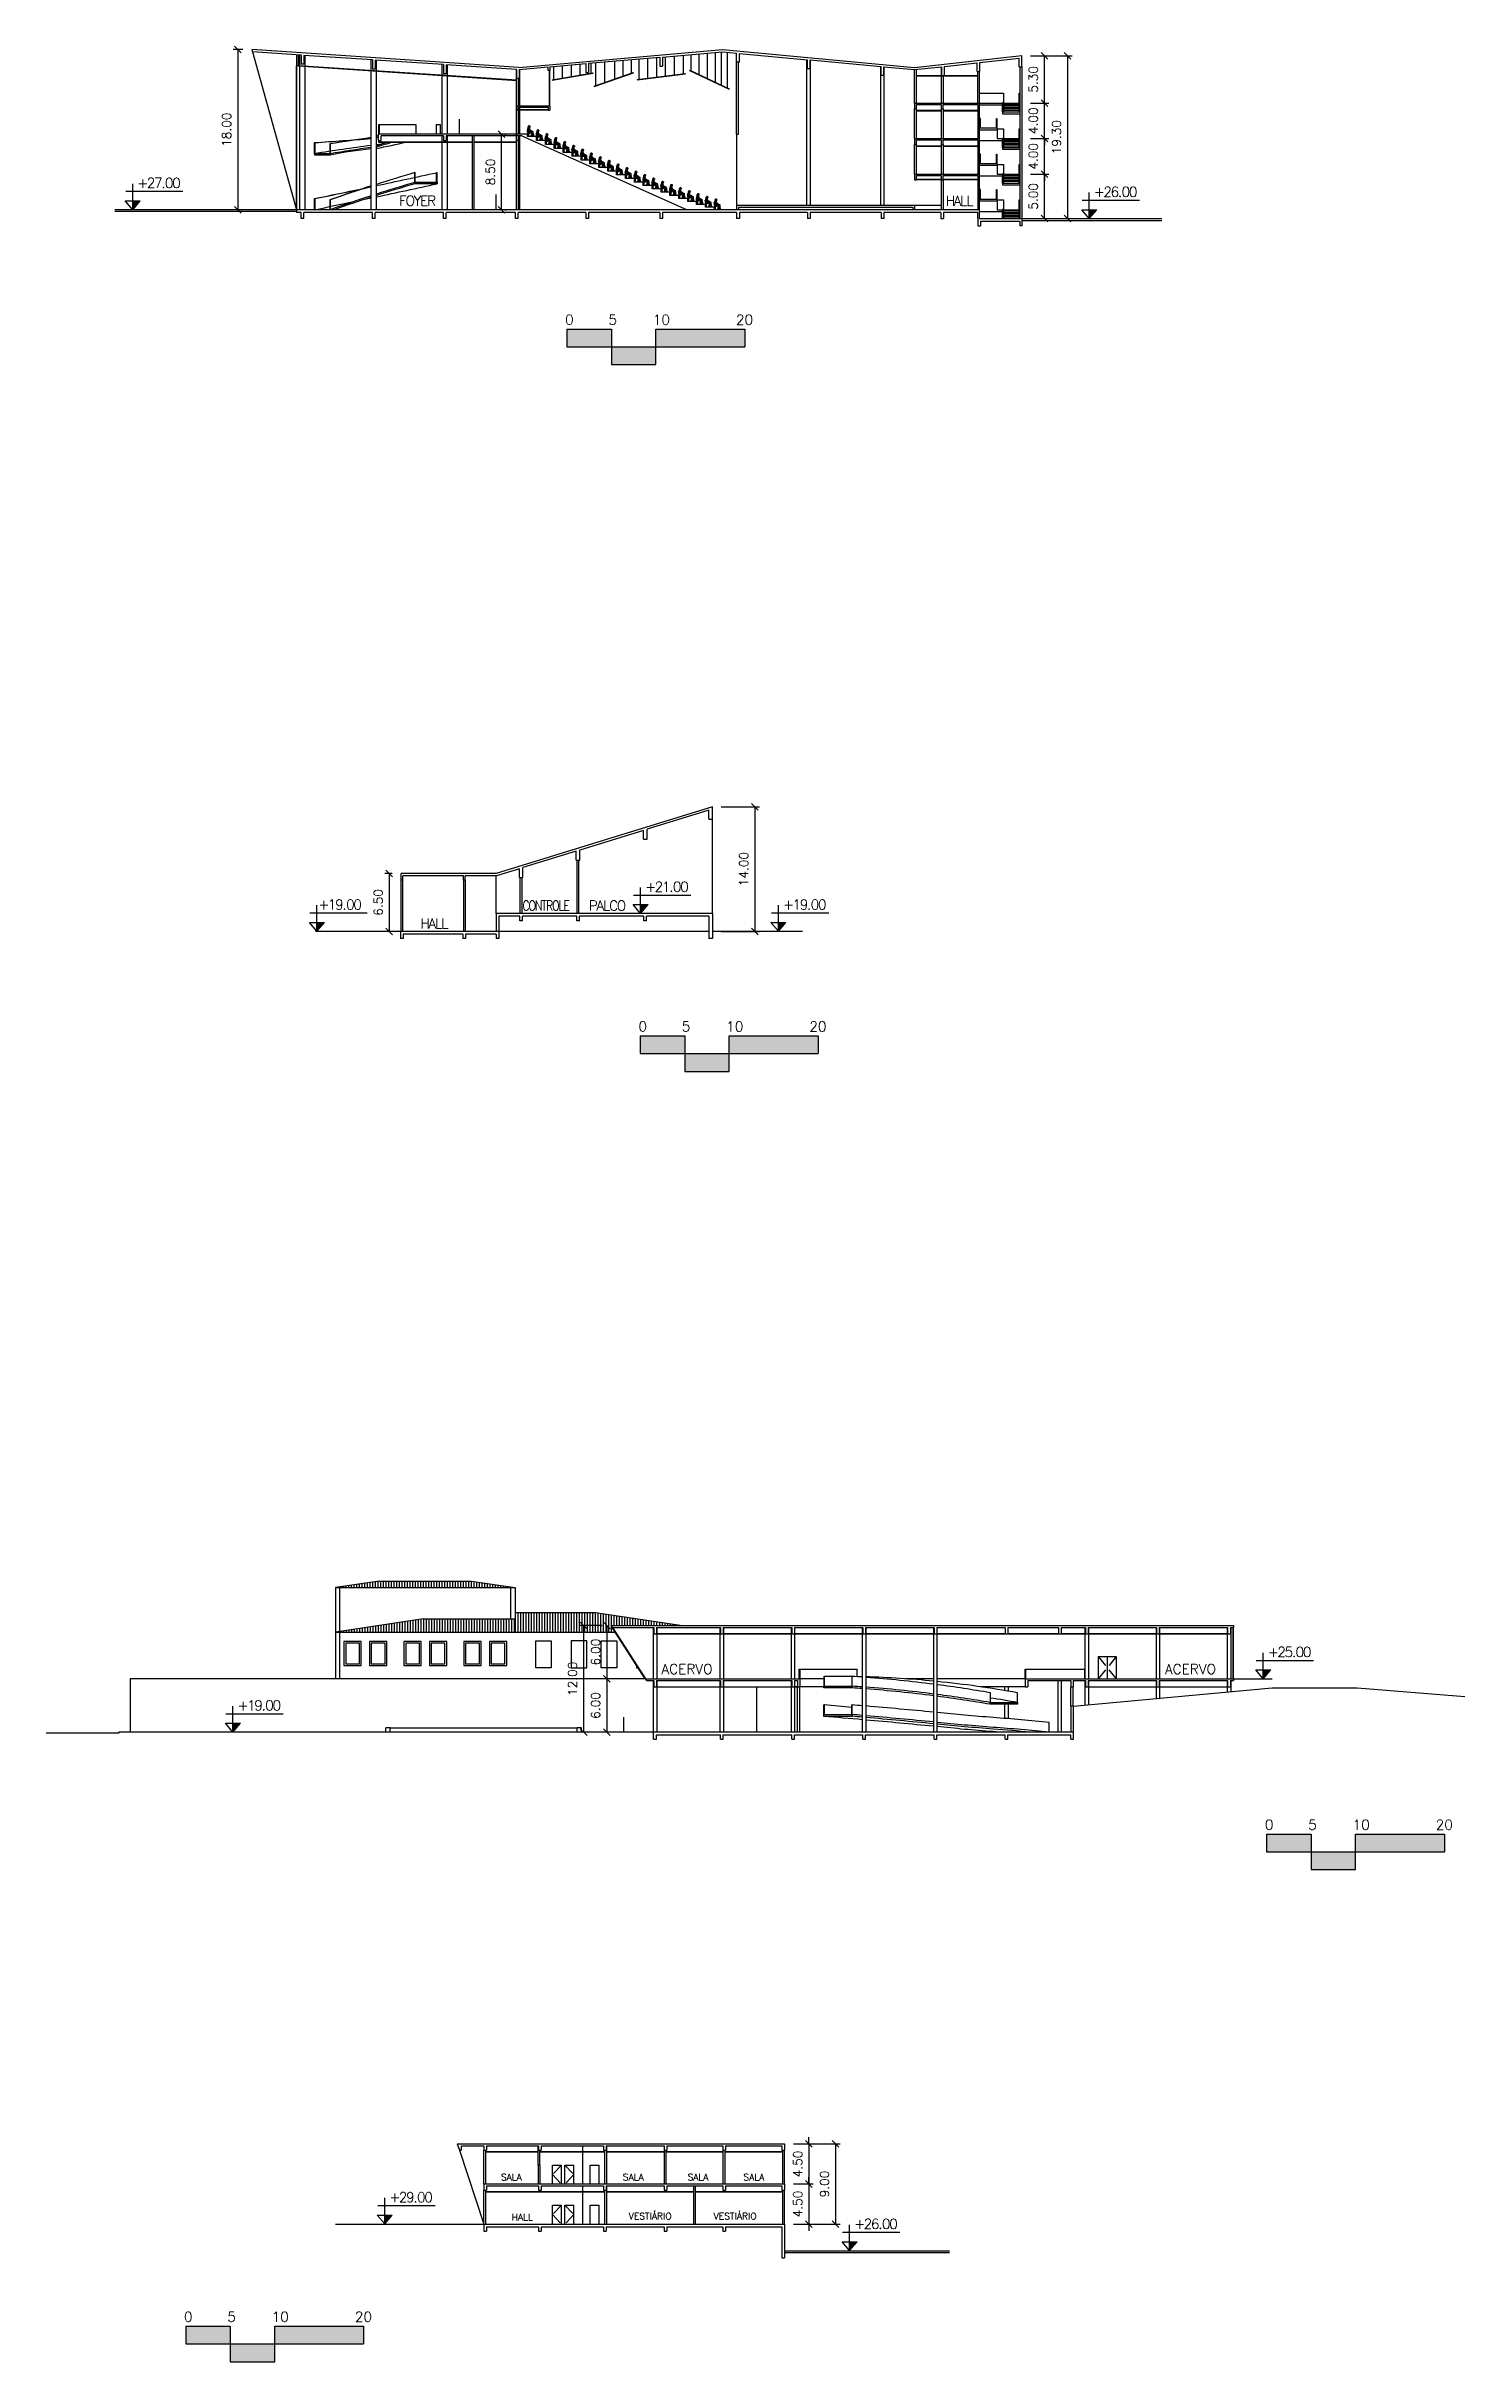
# Model space of a CAD drawing. Header units: millimetres. Extents: x 55520 to 96084, y -58491 to -49645.
# Drawn here: x 89833 to 89992.5, y -52108.5 to -51848.2 of the extents above; entities that cross this region are included whole.
import ezdxf

# ---------------------------------------------------------------- set-up
doc = ezdxf.new("R2010")
doc.units = ezdxf.units.MM
doc.header["$PDMODE"] = 35
doc.linetypes.add('HIDDEN', pattern=[9.525, 6.35, -3.175])
for name, color, linetype in [('05_Mobiliário', 1, 'Continuous'), ('Alvenaria Corte', 30, 'Continuous'), ('Alvenaria Vista', 40, 'Continuous'), ('ARQ-COTAS', 1, 'Continuous'), ('ARQ-SÍMBOLOS', 2, 'Continuous'), ('ARQ-TEXTO2', 2, 'Continuous'), ('Cinza', 9, 'Continuous'), ('Esquadrias', 241, 'Continuous'), ('Linha Fina', 100, 'Continuous'), ('Pilares', 181, 'Continuous'), ('Projeção', 60, 'HIDDEN'), ('VPORTS', 7, 'Continuous')]:
    doc.layers.add(name, color=color, linetype=linetype)
doc.styles.add('ROMANS', font='romans.shx')
doc.styles.add('Romans_Anot', font='romans.shx')
doc.dimstyles.new('Escala 1-500', dxfattribs={"dimscale": 5, "dimtxt": 0.2, "dimasz": 0.15, "dimexe": 0.1, "dimexo": 0.2, "dimgap": 0.15, "dimtad": 1, "dimzin": 4, "dimdsep": 46, "dimtxsty": 'Romans_Anot', "dimblk": 'OBLIQUE', "dimcen": 0.25, "dimclrd": 256, "dimclre": 256, "dimclrt": 2, "dimadec": 0, "dimazin": 0, "dimtfac": 1, "dimtix": 1, "dimtmove": 2, "dimatfit": 3, "dimfxl": 1, "dimtfillclr": 256, "dimlwd": -1, "dimlwe": -1, "dimarcsym": 0})

msp = doc.modelspace()

# ---------------------------------------------------------------- texts
at = {"layer": 'ARQ-TEXTO2', "attachment_point": 1, "style": 'ROMANS'}
for s, insert, char_height in [('{\\T0.85;+27.00}', (89843.232, -51863.004), 1.125), ('{\\T0.85;FOYER}', (89872.66, -51865.01), 1.125), ('{\\T0.85;HALL}', (89934.12, -51865.01), 1.125), ('{\\T0.85;+26.00}', (89950.776, -51864.004), 1.125), ('{\\T0.85;+21.00}', (89900.332, -51942.123), 1.125), ('{\\T0.85;+19.00}', (89863.594, -51944.123), 1.125), ('{\\W0.8;\\T0.85;CONTROLE}', (89886.529, -51944.245), 1.125), ('{\\T0.85;PALCO}', (89893.99, -51944.245), 1.125), ('{\\T0.85;+19.00}', (89915.829, -51944.123), 1.125), ('{\\T0.85;HALL}', (89875.062, -51946.245), 1.125), ('{\\T0.85;+25.00}', (89970.338, -52028.15), 1.125), ('ACERVO', (89902.165, -52030.07), 1.125), ('ACERVO', (89958.771, -52030.07), 1.125), ('{\\T0.85;+19.00}', (89854.503, -52034.15), 1.125), ('SALA', (89884.12, -52087.364), 0.75), ('SALA', (89897.819, -52087.364), 0.75), ('SALA', (89905.106, -52087.364), 0.75), ('SALA', (89911.378, -52087.364), 0.75), ('{\\T0.85;+29.00}', (89871.569, -52089.441), 1.125), ('HALL', (89885.334, -52091.876), 0.75), ('VESTIÁRIO', (89898.485, -52091.757), 0.75), ('VESTIÁRIO', (89908.035, -52091.757), 0.75), ('{\\T0.85;+26.00}', (89923.832, -52092.441), 1.125)]:
    msp.add_mtext(s, dxfattribs=dict(at, insert=insert, char_height=char_height))

# ---------------------------------------------------------------- blocks, each defined once
blk = doc.blocks.new('Elevação Corte')
at = {"layer": 'ARQ-SÍMBOLOS'}
h = blk.add_hatch(color=1, dxfattribs=at)
h.dxf.hatch_style = 1
h.paths.add_polyline_path([(40596.7, -39724.34), (40595.86, -39724.34), (40595.86, -39725.34)])
at = {"layer": 'ARQ-SÍMBOLOS', "color": 1}
for p, q in [((40595.86, -39725.34), (40595.86, -39722.42)), ((40595.02, -39724.34), (40596.7, -39724.34)), ((40595.86, -39725.34), (40595.02, -39724.34)), ((40595.07, -39723.27), (40601.51, -39723.27)), ((40595.86, -39725.34), (40596.7, -39724.34))]:
    blk.add_line(p, q, dxfattribs=at)
blk = doc.blocks.new('_Oblique')
at = {"color": 0, "linetype": 'ByBlock', "lineweight": -2}
blk.add_line((-0.5, -0.5), (0.5, 0.5), dxfattribs=at)
blk = doc.blocks.new('*D18')
at = {"layer": 'ARQ-COTAS', "transparency": 16777216}
for p, q in [((89895.47, -52025.73), (89895.51, -52025.73)), ((89896.01, -52025.73), (89896.01, -52031.73)), ((89899.34, -52031.73), (89895.51, -52031.73))]:
    blk.add_line(p, q, dxfattribs=at)
at = {"layer": 'Defpoints', "color": 0, "transparency": 16777216}
for p in [(89896.47, -52025.73), (89896.01, -52031.73), (89900.34, -52031.73)]:
    blk.add_point(p, dxfattribs=at)
at = {"layer": 'ARQ-COTAS', "transparency": 16777216, "xscale": 0.75, "yscale": 0.75, "zscale": 0.75}
for p, rotation in [((89896.01, -52025.73), 90), ((89896.01, -52031.73), 270)]:
    blk.add_blockref('_Oblique', p, dxfattribs=dict(at, rotation=rotation))
at = {"layer": 'ARQ-COTAS', "color": 2, "transparency": 16777216, "insert": (89894.76, -52028.73), "char_height": 1, "attachment_point": 5, "rotation": 90, "style": 'Romans_Anot'}
blk.add_mtext('6.00', dxfattribs=at)
blk = doc.blocks.new('*D19')
at = {"layer": 'ARQ-COTAS', "transparency": 16777216}
for p, q in [((89899.34, -52031.73), (89895.51, -52031.73)), ((89896.01, -52031.73), (89896.01, -52037.73)), ((89900.22, -52037.73), (89895.51, -52037.73))]:
    blk.add_line(p, q, dxfattribs=at)
at = {"layer": 'Defpoints', "color": 0, "transparency": 16777216}
for p in [(89900.34, -52031.73), (89896.01, -52037.73), (89901.22, -52037.73)]:
    blk.add_point(p, dxfattribs=at)
at = {"layer": 'ARQ-COTAS', "transparency": 16777216, "xscale": 0.75, "yscale": 0.75, "zscale": 0.75}
for p, rotation in [((89896.01, -52031.73), 90), ((89896.01, -52037.73), 270)]:
    blk.add_blockref('_Oblique', p, dxfattribs=dict(at, rotation=rotation))
at = {"layer": 'ARQ-COTAS', "color": 2, "transparency": 16777216, "insert": (89894.76, -52034.73), "char_height": 1, "attachment_point": 5, "rotation": 90, "style": 'Romans_Anot'}
blk.add_mtext('6.00', dxfattribs=at)
blk = doc.blocks.new('*D20')
at = {"layer": 'ARQ-COTAS', "transparency": 16777216}
for p, q in [((89895.47, -52025.73), (89892.92, -52025.73)), ((89893.42, -52025.73), (89893.42, -52037.73)), ((89895.47, -52037.73), (89892.92, -52037.73))]:
    blk.add_line(p, q, dxfattribs=at)
at = {"layer": 'Defpoints', "color": 0, "transparency": 16777216}
for p in [(89896.47, -52025.73), (89893.42, -52037.73), (89896.47, -52037.73)]:
    blk.add_point(p, dxfattribs=at)
at = {"layer": 'ARQ-COTAS', "transparency": 16777216, "xscale": 0.75, "yscale": 0.75, "zscale": 0.75}
for p, rotation in [((89893.42, -52025.73), 90), ((89893.42, -52037.73), 270)]:
    blk.add_blockref('_Oblique', p, dxfattribs=dict(at, rotation=rotation))
at = {"layer": 'ARQ-COTAS', "color": 2, "transparency": 16777216, "insert": (89892.17, -52031.73), "char_height": 1, "attachment_point": 5, "rotation": 90, "style": 'Romans_Anot'}
blk.add_mtext('12.00', dxfattribs=at)
blk = doc.blocks.new('pessoa sentada')
for p, q in [((4231.98, -760.71), (4231.99, -760.68)), ((4231.98, -760.76), (4231.98, -760.71)), ((4231.99, -760.82), (4231.98, -760.76)), ((4231.99, -760.68), (4232, -760.64)), ((4232.01, -760.69), (4231.99, -760.74)), ((4231.99, -760.74), (4232, -760.77)), ((4232.02, -760.87), (4231.99, -760.82)), ((4231.99, -761.58), (4231.99, -760.96)), ((4231.99, -760.96), (4232.04, -760.96)), ((4232.08, -761.58), (4231.99, -761.58)), ((4232, -760.64), (4232.03, -760.62)), ((4232, -760.77), (4232.01, -760.8)), ((4232.05, -760.62), (4232.01, -760.66)), ((4232.01, -760.66), (4232.01, -760.69)), ((4232.01, -760.8), (4232.03, -760.81)), ((4232.03, -760.45), (4232.02, -760.5)), ((4232.03, -760.52), (4232.02, -760.5)), ((4232.02, -760.7), (4232.04, -760.8)), ((4232.04, -760.92), (4232.02, -760.87)), ((4232.05, -760.41), (4232.03, -760.45)), ((4232.03, -760.48), (4232.04, -760.46)), ((4232.03, -760.54), (4232.03, -760.52)), ((4232.04, -760.56), (4232.03, -760.54)), ((4232.03, -760.57), (4232.04, -760.56)), ((4232.03, -760.62), (4232.03, -760.57)), ((4232.04, -760.42), (4232.07, -760.41)), ((4232.04, -760.46), (4232.05, -760.45)), ((4232.04, -760.49), (4232.07, -760.47)), ((4232.04, -760.51), (4232.05, -760.5)), ((4232.04, -760.56), (4232.07, -760.56)), ((4232.04, -760.8), (4232.06, -760.87)), ((4232.05, -760.96), (4232.04, -760.92)), ((4232.04, -760.96), (4232.04, -761.17)), ((4232.04, -761.17), (4232.18, -761.17)), ((4232.18, -761.22), (4232.04, -761.22)), ((4232.04, -761.22), (4232.04, -761.52)), ((4232.04, -761.52), (4232.08, -761.58)), ((4232.07, -760.39), (4232.05, -760.41)), ((4232.06, -760.53), (4232.05, -760.53)), ((4232.08, -760.58), (4232.05, -760.6)), ((4232.05, -760.96), (4232.06, -761.06)), ((4232.06, -760.51), (4232.08, -760.49)), ((4232.1, -760.51), (4232.06, -760.51)), ((4232.09, -760.53), (4232.06, -760.53)), ((4232.06, -760.87), (4232.07, -760.93)), ((4232.06, -761.06), (4232.07, -761.09)), ((4232.1, -760.38), (4232.07, -760.39)), ((4232.08, -760.55), (4232.07, -760.54)), ((4232.07, -760.56), (4232.1, -760.56)), ((4232.07, -760.93), (4232.09, -760.97)), ((4232.11, -760.54), (4232.08, -760.55)), ((4232.11, -760.58), (4232.08, -760.58)), ((4232.11, -760.52), (4232.09, -760.53)), ((4232.09, -760.97), (4232.11, -760.98)), ((4232.16, -760.38), (4232.1, -760.38)), ((4232.12, -760.49), (4232.1, -760.48)), ((4232.1, -760.56), (4232.12, -760.56)), ((4232.13, -760.64), (4232.1, -760.62)), ((4232.13, -760.53), (4232.11, -760.54)), ((4232.15, -760.49), (4232.12, -760.49)), ((4232.12, -760.56), (4232.15, -760.58)), ((4232.14, -760.51), (4232.13, -760.53)), ((4232.14, -760.66), (4232.13, -760.64)), ((4232.15, -760.7), (4232.13, -760.66)), ((4232.13, -760.82), (4232.13, -760.79)), ((4232.14, -760.85), (4232.13, -760.82)), ((4232.15, -760.43), (4232.14, -760.44)), ((4232.14, -760.44), (4232.14, -760.45)), ((4232.14, -760.49), (4232.14, -760.51)), ((4232.15, -760.49), (4232.14, -760.49)), ((4232.14, -760.75), (4232.15, -760.7)), ((4232.15, -760.78), (4232.14, -760.75)), ((4232.16, -760.87), (4232.14, -760.85)), ((4232.17, -760.43), (4232.15, -760.43)), ((4232.17, -760.48), (4232.15, -760.49)), ((4232.17, -760.49), (4232.15, -760.49)), ((4232.16, -760.55), (4232.15, -760.56)), ((4232.15, -760.56), (4232.15, -760.64)), ((4232.15, -760.64), (4232.16, -760.68)), ((4232.16, -760.83), (4232.15, -760.78)), ((4232.15, -760.96), (4232.16, -760.97)), ((4232.15, -760.99), (4232.18, -760.99)), ((4232.2, -760.4), (4232.16, -760.38)), ((4232.17, -760.44), (4232.16, -760.44)), ((4232.19, -760.54), (4232.16, -760.55)), ((4232.16, -760.68), (4232.19, -760.74)), ((4232.16, -760.87), (4232.16, -760.83)), ((4232.16, -760.9), (4232.16, -760.87)), ((4232.17, -760.92), (4232.16, -760.9)), ((4232.21, -761.04), (4232.16, -761.05)), ((4232.19, -760.43), (4232.17, -760.43)), ((4232.2, -760.44), (4232.17, -760.44)), ((4232.19, -760.47), (4232.17, -760.48)), ((4232.2, -760.47), (4232.17, -760.49)), ((4232.17, -760.9), (4232.17, -760.92)), ((4232.19, -760.91), (4232.17, -760.9)), ((4232.23, -761.09), (4232.17, -761.1)), ((4232.18, -760.99), (4232.22, -760.99)), ((4232.39, -761.17), (4232.18, -761.17)), ((4232.18, -761.17), (4232.18, -761.22)), ((4232.2, -760.43), (4232.19, -760.43)), ((4232.21, -760.51), (4232.19, -760.54)), ((4232.19, -760.74), (4232.21, -760.79)), ((4232.2, -760.92), (4232.19, -760.91)), ((4232.23, -760.41), (4232.2, -760.4)), ((4232.2, -760.44), (4232.2, -760.47)), ((4232.21, -760.44), (4232.2, -760.44)), ((4232.23, -760.92), (4232.2, -760.92)), ((4232.22, -760.43), (4232.21, -760.44)), ((4232.22, -760.45), (4232.21, -760.46)), ((4232.21, -760.46), (4232.21, -760.46)), ((4232.21, -760.46), (4232.21, -760.46)), ((4232.22, -760.5), (4232.21, -760.51)), ((4232.21, -760.51), (4232.21, -760.51)), ((4232.21, -760.79), (4232.22, -760.82)), ((4232.22, -760.84), (4232.21, -760.86)), ((4232.21, -760.86), (4232.22, -760.89)), ((4232.26, -761.03), (4232.21, -761.04)), ((4232.22, -760.43), (4232.22, -760.46)), ((4232.22, -760.43), (4232.23, -760.43)), ((4232.22, -760.46), (4232.23, -760.49)), ((4232.23, -760.49), (4232.22, -760.5)), ((4232.22, -760.82), (4232.22, -760.84)), ((4232.22, -760.89), (4232.23, -760.91)), ((4232.22, -760.99), (4232.26, -760.99)), ((4232.23, -760.43), (4232.23, -760.41)), ((4232.23, -760.91), (4232.28, -760.93)), ((4232.27, -760.94), (4232.23, -760.92)), ((4232.33, -761.07), (4232.23, -761.09)), ((4232.27, -760.94), (4232.26, -760.99)), ((4232.26, -760.99), (4232.29, -760.99)), ((4232.3, -761), (4232.26, -761.03)), ((4232.29, -760.95), (4232.27, -760.94)), ((4232.28, -760.93), (4232.31, -760.92)), ((4232.31, -760.94), (4232.29, -760.95)), ((4232.29, -760.96), (4232.29, -760.95)), ((4232.29, -760.99), (4232.29, -760.96)), ((4232.31, -761), (4232.29, -760.99)), ((4232.31, -760.92), (4232.34, -760.91)), ((4232.35, -760.92), (4232.31, -760.94)), ((4232.31, -761), (4232.33, -760.99)), ((4232.33, -760.99), (4232.38, -760.96)), ((4232.38, -761.05), (4232.33, -761.07)), ((4232.34, -760.91), (4232.37, -760.92)), ((4232.34, -761.51), (4232.35, -761.46)), ((4232.36, -761.56), (4232.34, -761.51)), ((4232.37, -760.94), (4232.35, -760.92)), ((4232.36, -760.93), (4232.35, -760.93)), ((4232.35, -761.46), (4232.36, -761.46)), ((4232.37, -760.94), (4232.36, -760.94)), ((4232.36, -761.46), (4232.38, -761.37)), ((4232.37, -761.52), (4232.36, -761.56)), ((4232.37, -760.92), (4232.4, -760.94)), ((4232.38, -760.94), (4232.37, -760.95)), ((4232.38, -760.95), (4232.37, -760.94)), ((4232.4, -761.57), (4232.37, -761.52)), ((4232.4, -760.94), (4232.38, -760.94)), ((4232.38, -760.96), (4232.38, -760.95)), ((4232.44, -761.02), (4232.38, -761.05)), ((4232.38, -761.37), (4232.39, -761.27)), ((4232.39, -761.19), (4232.39, -761.13)), ((4232.4, -761.21), (4232.39, -761.19)), ((4232.39, -761.27), (4232.4, -761.21)), ((4232.4, -760.94), (4232.49, -760.98)), ((4232.41, -761.58), (4232.4, -761.57)), ((4232.49, -761.56), (4232.41, -761.58)), ((4232.48, -761.02), (4232.43, -761.03)), ((4232.48, -760.99), (4232.44, -761.02)), ((4232.44, -761.38), (4232.47, -761.25)), ((4232.44, -761.38), (4232.44, -761.53)), ((4232.44, -761.53), (4232.49, -761.56)), ((4232.47, -761.25), (4232.49, -761.18)), ((4232.52, -761.08), (4232.48, -761.02)), ((4232.49, -760.98), (4232.51, -760.99)), ((4232.49, -761.18), (4232.52, -761.08)), ((4232.54, -761.41), (4232.5, -761.24)), ((4232.51, -760.99), (4232.54, -761)), ((4232.52, -761.52), (4232.54, -761.48)), ((4232.55, -761.59), (4232.52, -761.52)), ((4232.54, -761), (4232.55, -761.01)), ((4232.54, -761.48), (4232.54, -761.41)), ((4232.55, -761.01), (4232.56, -761.09)), ((4232.56, -761.54), (4232.55, -761.59)), ((4232.56, -761.09), (4232.56, -761.11)), ((4232.56, -761.11), (4232.57, -761.19)), ((4232.62, -761.58), (4232.56, -761.54)), ((4232.57, -761.19), (4232.58, -761.28)), ((4232.58, -761.28), (4232.6, -761.36)), ((4232.58, -761.59), (4232.58, -761.59)), ((4232.6, -761.36), (4232.62, -761.45)), ((4232.62, -761.45), (4232.63, -761.5)), ((4232.7, -761.58), (4232.62, -761.58)), ((4232.63, -761.5), (4232.66, -761.53)), ((4232.66, -761.53), (4232.69, -761.55)), ((4232.66, -761.53), (4232.66, -761.53)), ((4232.69, -761.55), (4232.71, -761.57)), ((4232.71, -761.57), (4232.7, -761.58))]:
    blk.add_line(p, q)
for points in [[(4231.99, -761.09), (4231.97, -761.07), (4231.96, -761.04), (4231.96, -761.02), (4231.95, -760.93), (4231.94, -760.88), (4231.93, -760.82), (4231.91, -760.8), (4231.91, -760.8), (4231.92, -760.8), (4231.94, -760.8), (4231.97, -760.82), (4232, -760.85), (4232.02, -760.88), (4232.03, -760.92), (4232.03, -760.96)], [(4232, -760.96), (4232, -760.93), (4232, -760.9), (4231.99, -760.88), (4231.97, -760.85), (4231.95, -760.83), (4231.93, -760.82)], [(4232.11, -761.12), (4232.09, -761.11), (4232.08, -761.1), (4232.07, -761.09), (4232.04, -761.12)], [(4232.1, -761.17), (4232.07, -761.16), (4232.05, -761.14), (4232.04, -761.13)], [(4232.15, -761.17), (4232.16, -760.95), (4232.13, -760.95), (4232.12, -760.95), (4232.11, -760.97), (4232.11, -761.17)], [(4232.39, -761.17), (4232.39, -761.14), (4232.38, -761.13), (4232.37, -761.13), (4232.15, -761.13)]]:
    blk.add_lwpolyline(points)
blk = doc.blocks.new('*D21')
at = {"layer": 'ARQ-COTAS', "transparency": 16777216}
for p, q in [((89855.12, -51848.58), (89854.03, -51848.58)), ((89854.53, -51848.58), (89854.53, -51866.58)), ((89855.12, -51866.58), (89854.03, -51866.58))]:
    blk.add_line(p, q, dxfattribs=at)
at = {"layer": 'Defpoints', "color": 0, "transparency": 16777216}
for p in [(89856.12, -51848.58), (89854.53, -51866.58), (89856.12, -51866.58)]:
    blk.add_point(p, dxfattribs=at)
at = {"layer": 'ARQ-COTAS', "transparency": 16777216, "xscale": 0.75, "yscale": 0.75, "zscale": 0.75}
for p, rotation in [((89854.53, -51848.58), 90), ((89854.53, -51866.58), 270)]:
    blk.add_blockref('_Oblique', p, dxfattribs=dict(at, rotation=rotation))
at = {"layer": 'ARQ-COTAS', "color": 2, "transparency": 16777216, "insert": (89853.28, -51857.58), "char_height": 1, "attachment_point": 5, "rotation": 90, "style": 'Romans_Anot'}
blk.add_mtext('18.00', dxfattribs=at)
blk = doc.blocks.new('*D22')
at = {"layer": 'ARQ-COTAS', "transparency": 16777216}
for p, q in [((89884.19, -51866.58), (89884.19, -51858.08)), ((89884.54, -51858.08), (89884.69, -51858.08)), ((89884.54, -51866.58), (89884.69, -51866.58))]:
    blk.add_line(p, q, dxfattribs=at)
at = {"layer": 'Defpoints', "color": 0, "transparency": 16777216}
for p in [(89883.54, -51858.08), (89884.19, -51858.08), (89883.54, -51866.58)]:
    blk.add_point(p, dxfattribs=at)
at = {"layer": 'ARQ-COTAS', "transparency": 16777216, "xscale": 0.75, "yscale": 0.75, "zscale": 0.75}
for p, rotation in [((89884.19, -51858.08), 90), ((89884.19, -51866.58), 270)]:
    blk.add_blockref('_Oblique', p, dxfattribs=dict(at, rotation=rotation))
at = {"layer": 'ARQ-COTAS', "color": 2, "transparency": 16777216, "insert": (89882.94, -51862.33), "char_height": 1, "attachment_point": 5, "rotation": 90, "style": 'Romans_Anot'}
blk.add_mtext('8.50', dxfattribs=at)
blk = doc.blocks.new('*D23')
at = {"layer": 'ARQ-COTAS', "transparency": 16777216}
for p, q in [((89943.67, -51862.58), (89945.72, -51862.58)), ((89945.22, -51867.58), (89945.22, -51862.58)), ((89943.67, -51867.58), (89945.72, -51867.58))]:
    blk.add_line(p, q, dxfattribs=at)
at = {"layer": 'Defpoints', "color": 0, "transparency": 16777216}
for p in [(89942.67, -51862.58), (89945.22, -51862.58), (89942.67, -51867.58)]:
    blk.add_point(p, dxfattribs=at)
at = {"layer": 'ARQ-COTAS', "transparency": 16777216, "xscale": 0.75, "yscale": 0.75, "zscale": 0.75}
for p, rotation in [((89945.22, -51862.58), 90), ((89945.22, -51867.58), 270)]:
    blk.add_blockref('_Oblique', p, dxfattribs=dict(at, rotation=rotation))
at = {"layer": 'ARQ-COTAS', "color": 2, "transparency": 16777216, "insert": (89943.97, -51865.08), "char_height": 1, "attachment_point": 5, "rotation": 90, "style": 'Romans_Anot'}
blk.add_mtext('5.00', dxfattribs=at)
blk = doc.blocks.new('*D16')
at = {"layer": 'ARQ-COTAS', "transparency": 16777216}
for p, q in [((89943.67, -51858.58), (89945.72, -51858.58)), ((89945.22, -51858.58), (89945.22, -51857.83)), ((89945.22, -51862.58), (89945.22, -51858.58)), ((89943.67, -51862.58), (89945.72, -51862.58)), ((89945.22, -51862.58), (89945.22, -51863.33))]:
    blk.add_line(p, q, dxfattribs=at)
at = {"layer": 'Defpoints', "color": 0, "transparency": 16777216}
for p in [(89942.67, -51858.58), (89945.22, -51858.58), (89942.67, -51862.58)]:
    blk.add_point(p, dxfattribs=at)
at = {"layer": 'ARQ-COTAS', "transparency": 16777216, "xscale": 0.75, "yscale": 0.75, "zscale": 0.75}
for p, rotation in [((89945.22, -51858.58), 270), ((89945.22, -51862.58), 90)]:
    blk.add_blockref('_Oblique', p, dxfattribs=dict(at, rotation=rotation))
at = {"layer": 'ARQ-COTAS', "color": 2, "transparency": 16777216, "insert": (89943.97, -51860.58), "char_height": 1, "attachment_point": 5, "rotation": 90, "style": 'Romans_Anot'}
blk.add_mtext('4.00', dxfattribs=at)
blk = doc.blocks.new('*D17')
at = {"layer": 'ARQ-COTAS', "transparency": 16777216}
for p, q in [((89943.67, -51854.58), (89945.72, -51854.58)), ((89945.22, -51854.58), (89945.22, -51853.83)), ((89945.22, -51858.58), (89945.22, -51854.58)), ((89943.67, -51858.58), (89945.72, -51858.58)), ((89945.22, -51858.58), (89945.22, -51859.33))]:
    blk.add_line(p, q, dxfattribs=at)
at = {"layer": 'Defpoints', "color": 0, "transparency": 16777216}
for p in [(89942.67, -51854.58), (89945.22, -51854.58), (89942.67, -51858.58)]:
    blk.add_point(p, dxfattribs=at)
at = {"layer": 'ARQ-COTAS', "transparency": 16777216, "xscale": 0.75, "yscale": 0.75, "zscale": 0.75}
for p, rotation in [((89945.22, -51854.58), 270), ((89945.22, -51858.58), 90)]:
    blk.add_blockref('_Oblique', p, dxfattribs=dict(at, rotation=rotation))
at = {"layer": 'ARQ-COTAS', "color": 2, "transparency": 16777216, "insert": (89943.97, -51856.58), "char_height": 1, "attachment_point": 5, "rotation": 90, "style": 'Romans_Anot'}
blk.add_mtext('4.00', dxfattribs=at)
blk = doc.blocks.new('*D24')
at = {"layer": 'ARQ-COTAS', "transparency": 16777216}
for p, q in [((89943.67, -51849.26), (89945.72, -51849.26)), ((89945.22, -51854.58), (89945.22, -51849.26)), ((89943.67, -51854.58), (89945.72, -51854.58))]:
    blk.add_line(p, q, dxfattribs=at)
at = {"layer": 'Defpoints', "color": 0, "transparency": 16777216}
for p in [(89942.67, -51849.26), (89945.22, -51849.26), (89942.67, -51854.58)]:
    blk.add_point(p, dxfattribs=at)
at = {"layer": 'ARQ-COTAS', "transparency": 16777216, "xscale": 0.75, "yscale": 0.75, "zscale": 0.75}
for p, rotation in [((89945.22, -51849.26), 90), ((89945.22, -51854.58), 270)]:
    blk.add_blockref('_Oblique', p, dxfattribs=dict(at, rotation=rotation))
at = {"layer": 'ARQ-COTAS', "color": 2, "transparency": 16777216, "insert": (89943.97, -51851.92), "char_height": 1, "attachment_point": 5, "rotation": 90, "style": 'Romans_Anot'}
blk.add_mtext('5.30', dxfattribs=at)
blk = doc.blocks.new('*D25')
at = {"layer": 'ARQ-COTAS', "transparency": 16777216}
for p, q in [((89943.67, -51849.26), (89948.33, -51849.26)), ((89947.83, -51849.26), (89947.83, -51867.58)), ((89939.83, -51867.58), (89948.33, -51867.58))]:
    blk.add_line(p, q, dxfattribs=at)
at = {"layer": 'Defpoints', "color": 0, "transparency": 16777216}
for p in [(89942.67, -51849.26), (89938.83, -51867.58), (89947.83, -51867.58)]:
    blk.add_point(p, dxfattribs=at)
at = {"layer": 'ARQ-COTAS', "transparency": 16777216, "xscale": 0.75, "yscale": 0.75, "zscale": 0.75}
for p, rotation in [((89947.83, -51849.26), 90), ((89947.83, -51867.58), 270)]:
    blk.add_blockref('_Oblique', p, dxfattribs=dict(at, rotation=rotation))
at = {"layer": 'ARQ-COTAS', "color": 2, "transparency": 16777216, "insert": (89946.58, -51858.42), "char_height": 1, "attachment_point": 5, "rotation": 90, "style": 'Romans_Anot'}
blk.add_mtext('19.30', dxfattribs=at)
blk = doc.blocks.new('Escala')
at = {"layer": 'Linha Fina'}
h = blk.add_hatch(color=256, dxfattribs=at)
h.dxf.hatch_style = 1
h.paths.add_polyline_path([(40663.48, -39178.74), (40663.48, -39180.74), (40673.48, -39180.74), (40673.48, -39178.74)])
h.paths.add_polyline_path([(40663.48, -39182.74), (40663.48, -39180.74), (40658.48, -39180.74), (40658.48, -39182.74)])
h.paths.add_polyline_path([(40658.48, -39180.74), (40658.48, -39178.74), (40653.48, -39178.74), (40653.48, -39180.74)])
for p, q in [((40653.48, -39178.74), (40658.48, -39178.74)), ((40653.48, -39178.74), (40653.48, -39180.74)), ((40658.48, -39178.74), (40658.48, -39180.74)), ((40663.48, -39180.74), (40663.48, -39178.74)), ((40663.48, -39178.74), (40673.48, -39178.74)), ((40673.48, -39178.74), (40673.48, -39180.74)), ((40653.48, -39180.74), (40673.48, -39180.74)), ((40658.48, -39180.74), (40658.48, -39182.74)), ((40663.48, -39182.74), (40663.48, -39180.74)), ((40658.48, -39182.74), (40663.48, -39182.74))]:
    blk.add_line(p, q, dxfattribs=at)
at = {"layer": 'ARQ-TEXTO2', "attachment_point": 1, "style": 'ROMANS'}
for s, insert, char_height in [('0', (40653.28, -39177.13), 1.12), ('5', (40658.15, -39177.13), 1.12), ('10', (40663.14, -39177.13), 1.125), ('20', (40672.49, -39177.13), 1.125)]:
    blk.add_mtext(s, dxfattribs=dict(at, insert=insert, char_height=char_height))
blk = doc.blocks.new('*D26')
at = {"layer": 'ARQ-COTAS', "transparency": 16777216}
for p, q in [((89871.89, -51941.2), (89871.07, -51941.2)), ((89871.57, -51941.2), (89871.57, -51947.7)), ((89871.89, -51947.7), (89871.07, -51947.7))]:
    blk.add_line(p, q, dxfattribs=at)
at = {"layer": 'Defpoints', "color": 0, "transparency": 16777216}
for p in [(89872.89, -51941.2), (89871.57, -51947.7), (89872.89, -51947.7)]:
    blk.add_point(p, dxfattribs=at)
at = {"layer": 'ARQ-COTAS', "transparency": 16777216, "xscale": 0.75, "yscale": 0.75, "zscale": 0.75}
for p, rotation in [((89871.57, -51941.2), 90), ((89871.57, -51947.7), 270)]:
    blk.add_blockref('_Oblique', p, dxfattribs=dict(at, rotation=rotation))
at = {"layer": 'ARQ-COTAS', "color": 2, "transparency": 16777216, "insert": (89870.32, -51944.45), "char_height": 1, "attachment_point": 5, "rotation": 90, "style": 'Romans_Anot'}
blk.add_mtext('6.50', dxfattribs=at)
blk = doc.blocks.new('*D27')
at = {"layer": 'ARQ-COTAS', "transparency": 16777216}
for p, q in [((89908.89, -51933.7), (89913.17, -51933.7)), ((89912.67, -51933.7), (89912.67, -51947.7)), ((89908.89, -51947.7), (89913.17, -51947.7))]:
    blk.add_line(p, q, dxfattribs=at)
at = {"layer": 'Defpoints', "color": 0, "transparency": 16777216}
for p in [(89907.89, -51933.7), (89907.89, -51947.7), (89912.67, -51947.7)]:
    blk.add_point(p, dxfattribs=at)
at = {"layer": 'ARQ-COTAS', "transparency": 16777216, "xscale": 0.75, "yscale": 0.75, "zscale": 0.75}
for p, rotation in [((89912.67, -51933.7), 90), ((89912.67, -51947.7), 270)]:
    blk.add_blockref('_Oblique', p, dxfattribs=dict(at, rotation=rotation))
at = {"layer": 'ARQ-COTAS', "color": 2, "transparency": 16777216, "insert": (89911.42, -51940.7), "char_height": 1, "attachment_point": 5, "rotation": 90, "style": 'Romans_Anot'}
blk.add_mtext('14.00', dxfattribs=at)
blk = doc.blocks.new('*D35')
at = {"layer": 'ARQ-COTAS', "transparency": 16777216}
for p, q in [((89917.01, -52084.02), (89919.24, -52084.02)), ((89918.74, -52084.02), (89918.74, -52083.27)), ((89918.74, -52084.02), (89918.74, -52088.52)), ((89917.01, -52088.52), (89919.24, -52088.52)), ((89918.74, -52088.52), (89918.74, -52089.27))]:
    blk.add_line(p, q, dxfattribs=at)
at = {"layer": 'Defpoints', "color": 0, "transparency": 16777216}
for p in [(89916.01, -52084.02), (89916.01, -52088.52), (89918.74, -52088.52)]:
    blk.add_point(p, dxfattribs=at)
at = {"layer": 'ARQ-COTAS', "transparency": 16777216, "xscale": 0.75, "yscale": 0.75, "zscale": 0.75}
for p, rotation in [((89918.74, -52084.02), 270), ((89918.74, -52088.52), 90)]:
    blk.add_blockref('_Oblique', p, dxfattribs=dict(at, rotation=rotation))
at = {"layer": 'ARQ-COTAS', "color": 2, "transparency": 16777216, "insert": (89917.49, -52086.27), "char_height": 1, "attachment_point": 5, "rotation": 90, "style": 'Romans_Anot'}
blk.add_mtext('4.50', dxfattribs=at)
blk = doc.blocks.new('*D36')
at = {"layer": 'ARQ-COTAS', "transparency": 16777216}
for p, q in [((89917.01, -52088.52), (89919.24, -52088.52)), ((89918.74, -52088.52), (89918.74, -52087.77)), ((89918.74, -52088.52), (89918.74, -52093.02)), ((89917.01, -52093.02), (89919.24, -52093.02)), ((89918.74, -52093.02), (89918.74, -52093.77))]:
    blk.add_line(p, q, dxfattribs=at)
at = {"layer": 'Defpoints', "color": 0, "transparency": 16777216}
for p in [(89916.01, -52088.52), (89916.01, -52093.02), (89918.74, -52093.02)]:
    blk.add_point(p, dxfattribs=at)
at = {"layer": 'ARQ-COTAS', "transparency": 16777216, "xscale": 0.75, "yscale": 0.75, "zscale": 0.75}
for p, rotation in [((89918.74, -52088.52), 270), ((89918.74, -52093.02), 90)]:
    blk.add_blockref('_Oblique', p, dxfattribs=dict(at, rotation=rotation))
at = {"layer": 'ARQ-COTAS', "color": 2, "transparency": 16777216, "insert": (89917.49, -52090.77), "char_height": 1, "attachment_point": 5, "rotation": 90, "style": 'Romans_Anot'}
blk.add_mtext('4.50', dxfattribs=at)
blk = doc.blocks.new('*D37')
at = {"layer": 'ARQ-COTAS', "transparency": 16777216}
for p, q in [((89917.01, -52084.02), (89922.25, -52084.02)), ((89921.75, -52084.02), (89921.75, -52093.02)), ((89917.01, -52093.02), (89922.25, -52093.02))]:
    blk.add_line(p, q, dxfattribs=at)
at = {"layer": 'Defpoints', "color": 0, "transparency": 16777216}
for p in [(89916.01, -52084.02), (89916.01, -52093.02), (89921.75, -52093.02)]:
    blk.add_point(p, dxfattribs=at)
at = {"layer": 'ARQ-COTAS', "transparency": 16777216, "xscale": 0.75, "yscale": 0.75, "zscale": 0.75}
for p, rotation in [((89921.75, -52084.02), 90), ((89921.75, -52093.02), 270)]:
    blk.add_blockref('_Oblique', p, dxfattribs=dict(at, rotation=rotation))
at = {"layer": 'ARQ-COTAS', "color": 2, "transparency": 16777216, "insert": (89920.5, -52088.52), "char_height": 1, "attachment_point": 5, "rotation": 90, "style": 'Romans_Anot'}
blk.add_mtext('9.00', dxfattribs=at)

# ---------------------------------------------------------------- dimensions: what is measured, and where the dimension line sits
at = {"layer": 'ARQ-COTAS'}
for base, p1, p2, picture, middle in [((89854.53, -51866.58), (89856.121, -51848.58), (89856.121, -51866.58), '*D21', (89853.28, -51857.58)), ((89945.219, -51854.58), (89942.671, -51858.58), (89942.671, -51854.58), '*D17', (89943.969, -51856.58)), ((89884.19, -51858.08), (89883.542, -51866.58), (89883.542, -51858.08), '*D22', (89882.94, -51862.33)), ((89945.219, -51858.58), (89942.671, -51862.58), (89942.671, -51858.58), '*D16', (89943.969, -51860.58)), ((89945.219, -51862.58), (89942.671, -51867.58), (89942.671, -51862.58), '*D23', (89943.969, -51865.08)), ((89912.665, -51947.7), (89907.894, -51933.7), (89907.894, -51947.7), '*D27', (89911.415, -51940.7)), ((89871.57, -51947.7), (89872.894, -51941.2), (89872.894, -51947.7), '*D26', (89870.32, -51944.45)), ((89893.415, -52037.727), (89896.471, -52025.727), (89896.471, -52037.727), '*D20', (89892.165, -52031.727)), ((89896.009, -52031.727), (89896.471, -52025.727), (89900.342, -52031.727), '*D18', (89894.759, -52028.727)), ((89896.009, -52037.727), (89900.342, -52031.727), (89901.221, -52037.727), '*D19', (89894.759, -52034.727)), ((89918.737, -52088.517), (89916.01, -52084.017), (89916.01, -52088.517), '*D35', (89917.487, -52086.267)), ((89921.754, -52093.017), (89916.01, -52084.017), (89916.01, -52093.017), '*D37', (89920.504, -52088.517)), ((89918.737, -52093.017), (89916.01, -52088.517), (89916.01, -52093.017), '*D36', (89917.487, -52090.767))]:
    dim = msp.add_linear_dim(base=base, p1=p1, p2=p2, angle=90, dimstyle='Escala 1-500', dxfattribs=at)
    dim.commit()
    dim.dimension.update_dxf_attribs({"geometry": picture, "text_midpoint": middle})
for base, p1, p2, text, picture, middle in [((89947.831, -51867.58), (89942.671, -51849.256), (89938.832, -51867.58), '19.30', '*D25', (89946.581, -51858.418)), ((89945.219, -51849.256), (89942.671, -51854.58), (89942.671, -51849.256), '5.30', '*D24', (89943.969, -51851.918))]:
    dim = msp.add_linear_dim(base=base, p1=p1, p2=p2, angle=90, text=text, dimstyle='Escala 1-500', dxfattribs=at)
    dim.commit()
    dim.dimension.update_dxf_attribs({"geometry": picture, "text_midpoint": middle})

# ---------------------------------------------------------------- linework, layer by layer
at = {"layer": '05_Mobiliário'}
for p, q in [((89896.924, -51851.86), (89896.924, -51849.865)), ((89897.868, -51851.53), (89897.868, -51849.784)), ((89898.812, -51851.199), (89898.812, -51849.704)), ((89899.652, -51851.9), (89899.652, -51849.632)), ((89900.644, -51851.775), (89900.644, -51849.547)), ((89901.636, -51851.7), (89901.636, -51849.462)), ((89902.628, -51851.525), (89902.628, -51849.377)), ((89903.62, -51851.401), (89903.62, -51849.293)), ((89904.649, -51851.271), (89904.649, -51849.205)), ((89905.519, -51851.011), (89905.519, -51849.13)), ((89906.422, -51851.383), (89906.422, -51849.053)), ((89907.326, -51851.812), (89907.326, -51848.976)), ((89908.23, -51852.295), (89908.23, -51848.899)), ((89908.919, -51852.567), (89908.919, -51848.84)), ((89909.609, -51852.894), (89909.609, -51848.881)), ((89890.073, -51851.933), (89890.073, -51850.471)), ((89891.059, -51851.764), (89891.059, -51850.381)), ((89892.045, -51851.595), (89892.045, -51850.291)), ((89893.03, -51851.426), (89893.03, -51850.201)), ((89894.268, -51851.214), (89894.268, -51850.092)), ((89894.776, -51852.612), (89894.776, -51850.049)), ((89895.791, -51852.256), (89895.791, -51849.962)), ((89917.706, -52030.627), (89924.178, -52030.627)), ((89924.178, -52031.493), (89924.178, -52030.627)), ((89943.09, -52030.627), (89949.712, -52030.627)), ((89949.712, -52030.627), (89949.712, -52031.727)), ((89945.764, -52037.727), (89945.764, -52036.627))]:
    msp.add_line(p, q, dxfattribs=at)
for centre, radius, start, end in [((89920.815, -52180.447), 148.991, 88.93879, 90.12721), ((89914.395, -52175.315), 144.154, 85.87256, 86.3294), ((89920.815, -52180.447), 148.991, 88.47846, 88.69809), ((89921.63, -52146.886), 115.435, 84.46151, 88.24208), ((89914.395, -52175.315), 144.154, 82.67651, 85.71315), ((89921.63, -52146.886), 115.435, 79.73906, 84.26201), ((89845.917, -52900.768), 869.307, 84.874801, 85.079259), ((89849.057, -52900.768), 869.307, 85.003395, 85.079259), ((89914.395, -52175.315), 144.154, 80.12508, 82.51619), ((89849.057, -52900.749), 869.307, 84.473884, 84.97693), ((89849.057, -52900.749), 869.307, 84.243363, 84.447397), ((89921.836, -52233.406), 198.104, 84.89712, 85.82713), ((89923.975, -52254.04), 218.502, 84.27688, 85.93704)]:
    msp.add_arc(centre, radius, start, end, dxfattribs=at)
at = {"layer": 'Alvenaria Corte'}
for p, q in [((89861.121, -51849.164), (89861.121, -51850.394)), ((89861.321, -51849.177), (89861.321, -51850.394)), ((89861.321, -51850.394), (89861.121, -51850.394)), ((89885.921, -51854.88), (89885.921, -51851.831)), ((89886.121, -51854.88), (89886.121, -51851.831)), ((89910.621, -51858.08), (89910.621, -51849.993)), ((89910.821, -51858.08), (89910.821, -51849.993)), ((89930.621, -51854.58), (89930.621, -51850.831)), ((89930.821, -51854.58), (89930.821, -51850.81)), ((89885.921, -51858.08), (89885.921, -51855.38)), ((89886.121, -51858.08), (89886.121, -51855.38)), ((89930.621, -51858.58), (89930.621, -51855.23)), ((89930.821, -51858.58), (89930.821, -51855.23)), ((89880.921, -51866.58), (89880.921, -51858.28)), ((89881.121, -51866.58), (89881.121, -51858.28)), ((89885.921, -51866.58), (89885.921, -51858.78)), ((89886.121, -51866.58), (89886.121, -51858.78)), ((89910.621, -51858.08), (89910.821, -51858.08)), ((89930.621, -51862.58), (89930.621, -51859.23)), ((89930.821, -51862.58), (89930.821, -51859.23)), ((89910.621, -51866.08), (89930.621, -51866.08)), ((89910.621, -51866.08), (89910.621, -51866.58)), ((89910.821, -51866.28), (89910.821, -51866.58)), ((89910.821, -51866.28), (89930.421, -51866.28)), ((89930.421, -51866.28), (89930.421, -51866.58)), ((89930.621, -51866.08), (89930.621, -51866.58)), ((89892.694, -51945.7), (89892.694, -51939.684)), ((89892.894, -51945.7), (89892.894, -51939.684)), ((89872.894, -51947.7), (89872.894, -51941.95)), ((89873.094, -51947.7), (89873.094, -51941.95)), ((89886.294, -51945.7), (89886.294, -51941.659)), ((89886.494, -51945.7), (89886.494, -51941.659)), ((89917.458, -52037.727), (89917.458, -52032.627)), ((89917.706, -52037.727), (89917.706, -52032.627)), ((89948.198, -52034.789), (89948.198, -52032.627)), ((89948.446, -52034.789), (89948.446, -52032.627)), ((89871.671, -52037.227), (89871.171, -52037.227)), ((89871.171, -52037.727), (89871.171, -52037.227)), ((89871.671, -52037.727), (89871.671, -52037.227)), ((89893.171, -52037.227), (89892.671, -52037.227)), ((89892.671, -52037.727), (89892.671, -52037.227)), ((89893.171, -52037.727), (89893.171, -52037.227)), ((89882.21, -52088.517), (89882.21, -52084.717)), ((89882.41, -52088.517), (89882.41, -52084.717)), ((89888.31, -52086.417), (89888.31, -52084.217)), ((89888.51, -52086.417), (89888.31, -52086.417)), ((89888.51, -52086.417), (89888.51, -52084.717)), ((89895.81, -52088.517), (89895.81, -52084.717)), ((89896.01, -52088.517), (89896.01, -52084.217)), ((89902.51, -52088.517), (89902.51, -52084.717)), ((89902.71, -52088.517), (89902.71, -52084.717)), ((89909.11, -52088.517), (89909.11, -52084.717)), ((89909.31, -52088.517), (89909.31, -52084.717)), ((89915.81, -52088.517), (89915.81, -52084.717)), ((89916.01, -52088.517), (89916.01, -52084.717)), ((89882.21, -52093.017), (89882.21, -52089.217)), ((89882.41, -52093.017), (89882.41, -52089.217)), ((89895.81, -52093.017), (89895.81, -52089.217)), ((89896.01, -52093.017), (89896.01, -52088.717)), ((89905.81, -52093.017), (89905.81, -52088.717)), ((89906.01, -52093.017), (89906.01, -52088.717)), ((89915.81, -52093.017), (89915.81, -52089.217)), ((89916.01, -52093.017), (89916.01, -52089.217))]:
    msp.add_line(p, q, dxfattribs=at)
at = {"layer": 'Alvenaria Vista'}
for p, q in [((89856.196, -51848.836), (89861.121, -51866.58)), ((89861.521, -51850.357), (89861.521, -51849.191)), ((89862.121, -51850.397), (89862.121, -51849.231)), ((89869.521, -51850.891), (89869.521, -51849.724)), ((89870.121, -51850.931), (89870.121, -51849.764)), ((89861.521, -51866.58), (89861.521, -51850.407)), ((89862.121, -51866.58), (89862.121, -51850.447)), ((89869.521, -51866.58), (89869.521, -51850.941)), ((89870.121, -51866.58), (89870.121, -51850.981)), ((89877.521, -51851.424), (89877.521, -51850.257)), ((89877.521, -51858.08), (89877.521, -51851.474)), ((89878.121, -51851.464), (89878.121, -51850.297)), ((89878.121, -51858.08), (89878.121, -51851.514)), ((89885.821, -51850.811), (89885.821, -51851.977)), ((89885.821, -51852.027), (89885.821, -51866.58)), ((89886.221, -51850.822), (89886.221, -51854.88)), ((89933.621, -51850.502), (89933.621, -51854.58)), ((89933.821, -51851.483), (89933.821, -51854.58)), ((89886.221, -51855.03), (89886.221, -51855.33)), ((89886.221, -51855.38), (89886.221, -51858.08)), ((89933.621, -51855.23), (89933.621, -51858.58)), ((89933.821, -51855.23), (89933.821, -51858.58)), ((89877.521, -51858.93), (89877.521, -51858.28)), ((89877.521, -51866.58), (89877.521, -51858.98)), ((89878.121, -51858.93), (89878.121, -51858.28)), ((89878.121, -51866.58), (89878.121, -51858.98)), ((89886.221, -51858.28), (89886.221, -51866.58)), ((89910.621, -51858.08), (89910.621, -51866.08)), ((89933.621, -51859.23), (89933.621, -51862.58)), ((89933.821, -51859.23), (89933.821, -51862.58)), ((89933.621, -51863.23), (89933.621, -51866.58)), ((89933.821, -51863.23), (89933.821, -51866.58)), ((89930.621, -51866.08), (89933.621, -51866.08)), ((89907.894, -51945.7), (89907.894, -51935.088)), ((89879.894, -51941.95), (89879.894, -51947.7)), ((89880.094, -51941.95), (89880.094, -51947.7)), ((89883.594, -51945.7), (89883.594, -51941.45)), ((89901.271, -52031.727), (89901.271, -52025.977)), ((89901.671, -52026.627), (89901.671, -52025.977)), ((89901.671, -52031.727), (89901.671, -52026.677)), ((89908.771, -52026.627), (89908.771, -52025.977)), ((89908.771, -52031.727), (89908.771, -52026.677)), ((89909.171, -52026.627), (89909.171, -52025.977)), ((89909.171, -52031.727), (89909.171, -52026.677)), ((89916.771, -52026.627), (89916.771, -52025.977)), ((89916.771, -52031.727), (89916.771, -52026.677)), ((89917.171, -52026.627), (89917.171, -52025.977)), ((89917.171, -52031.727), (89917.171, -52026.677)), ((89924.771, -52026.627), (89924.771, -52025.977)), ((89924.771, -52037.727), (89924.771, -52026.677)), ((89925.171, -52026.627), (89925.171, -52025.977)), ((89925.171, -52037.727), (89925.171, -52026.677)), ((89932.771, -52026.627), (89932.771, -52025.977)), ((89932.771, -52037.727), (89932.771, -52026.677)), ((89933.171, -52026.627), (89933.171, -52025.977)), ((89933.171, -52037.727), (89933.171, -52026.677)), ((89949.771, -52025.977), (89949.771, -52026.627)), ((89949.771, -52026.677), (89949.771, -52031.727)), ((89950.171, -52025.977), (89950.171, -52026.627)), ((89950.171, -52026.677), (89950.171, -52031.727)), ((89957.771, -52025.977), (89957.771, -52026.627)), ((89957.771, -52026.677), (89957.771, -52031.727)), ((89958.171, -52025.977), (89958.171, -52026.627)), ((89958.171, -52026.677), (89958.171, -52031.727)), ((89965.771, -52025.977), (89965.771, -52026.627)), ((89965.771, -52026.677), (89965.771, -52031.727)), ((89966.171, -52025.977), (89966.171, -52031.727)), ((89901.271, -52037.727), (89901.271, -52031.927)), ((89901.671, -52037.727), (89901.671, -52031.927)), ((89908.771, -52037.727), (89908.771, -52031.927)), ((89909.171, -52037.727), (89909.171, -52031.927)), ((89916.771, -52037.727), (89916.771, -52031.927)), ((89917.171, -52032.577), (89917.171, -52031.927)), ((89920.434, -52031.727), (89917.706, -52031.727)), ((89932.771, -52031.727), (89929.61, -52031.727)), ((89943.04, -52031.727), (89933.171, -52031.727)), ((89946.747, -52037.727), (89946.747, -52031.927)), ((89947.147, -52037.727), (89947.147, -52031.927)), ((89949.771, -52031.927), (89949.771, -52034.667)), ((89950.171, -52031.927), (89950.171, -52034.63)), ((89957.771, -52031.927), (89957.771, -52033.93)), ((89958.171, -52031.927), (89958.171, -52033.893)), ((89965.771, -52031.927), (89965.771, -52033.194)), ((89966.171, -52031.927), (89966.171, -52033.157)), ((89917.171, -52037.727), (89917.171, -52032.627)), ((89920.434, -52032.627), (89917.706, -52032.627)), ((89943.04, -52032.627), (89938.066, -52032.627)), ((89940.771, -52033.049), (89940.771, -52032.627)), ((89940.771, -52036.184), (89940.771, -52034.597)), ((89941.171, -52033.117), (89941.171, -52032.627)), ((89941.171, -52036.215), (89941.171, -52034.597)), ((89888.31, -52086.417), (89888.31, -52088.517)), ((89888.51, -52086.417), (89888.51, -52088.517)), ((89893.31, -52084.867), (89893.31, -52084.217)), ((89893.31, -52088.517), (89893.31, -52084.917)), ((89893.31, -52089.367), (89893.31, -52088.717)), ((89893.31, -52093.017), (89893.31, -52089.417))]:
    msp.add_line(p, q, dxfattribs=at)
at = {"layer": 'Alvenaria Vista', "color": 1}
for p, q in [((89918.521, -51866.08), (89918.521, -51849.711)), ((89918.921, -51866.08), (89918.921, -51849.748)), ((89926.821, -51866.08), (89926.821, -51850.479)), ((89927.221, -51866.08), (89927.221, -51850.516)), ((89940.521, -51854.58), (89942.471, -51854.58)), ((89940.521, -51855.58), (89940.521, -51854.58)), ((89942.471, -51854.747), (89940.521, -51854.747)), ((89942.471, -51854.914), (89940.521, -51854.914)), ((89942.471, -51855.08), (89940.521, -51855.08)), ((89942.471, -51855.247), (89940.521, -51855.247)), ((89942.471, -51855.414), (89940.521, -51855.414)), ((89940.521, -51858.58), (89942.471, -51858.58)), ((89940.521, -51859.58), (89940.521, -51858.58)), ((89942.471, -51858.747), (89940.521, -51858.747)), ((89942.471, -51858.914), (89940.521, -51858.914)), ((89942.471, -51859.08), (89940.521, -51859.08)), ((89942.471, -51859.247), (89940.521, -51859.247)), ((89942.471, -51859.414), (89940.521, -51859.414)), ((89940.521, -51862.58), (89942.471, -51862.58)), ((89940.521, -51863.58), (89940.521, -51862.58)), ((89942.471, -51862.747), (89940.521, -51862.747)), ((89942.471, -51862.914), (89940.521, -51862.914)), ((89942.471, -51863.08), (89940.521, -51863.08)), ((89942.471, -51863.247), (89940.521, -51863.247)), ((89942.471, -51863.414), (89940.521, -51863.414)), ((89940.521, -51866.58), (89942.471, -51866.58)), ((89940.521, -51867.58), (89940.521, -51866.58)), ((89942.471, -51866.747), (89940.521, -51866.747)), ((89942.471, -51866.914), (89940.521, -51866.914)), ((89942.471, -51867.08), (89940.521, -51867.08)), ((89942.471, -51867.247), (89940.521, -51867.247)), ((89942.471, -51867.414), (89940.521, -51867.414)), ((89842.428, -52031.727), (89842.428, -52037.727)), ((89900.342, -52031.727), (89842.428, -52031.727)), ((89901.671, -52032.627), (89908.771, -52032.627)), ((89909.171, -52032.627), (89916.771, -52032.627)), ((89912.841, -52032.627), (89912.841, -52037.727)), ((89950.171, -52032.627), (89957.771, -52032.627)), ((89958.171, -52032.627), (89965.771, -52032.627)), ((89871.671, -52037.227), (89892.671, -52037.227)), ((89889.91, -52088.517), (89889.91, -52086.417)), ((89889.91, -52086.417), (89890.91, -52086.417)), ((89890.91, -52088.517), (89890.91, -52086.417)), ((89891.31, -52086.417), (89892.31, -52086.417)), ((89891.31, -52088.517), (89891.31, -52086.417)), ((89892.31, -52088.517), (89892.31, -52086.417)), ((89894.16, -52086.417), (89895.16, -52086.417)), ((89894.16, -52088.517), (89894.16, -52086.417)), ((89895.16, -52088.517), (89895.16, -52086.417)), ((89889.91, -52093.017), (89889.91, -52090.917)), ((89889.91, -52090.917), (89890.91, -52090.917)), ((89890.91, -52093.017), (89890.91, -52090.917)), ((89891.31, -52093.017), (89891.31, -52090.917)), ((89891.31, -52090.917), (89892.31, -52090.917)), ((89892.31, -52093.017), (89892.31, -52090.917)), ((89894.16, -52093.017), (89894.16, -52090.917)), ((89894.16, -52090.917), (89895.16, -52090.917)), ((89895.16, -52093.017), (89895.16, -52090.917))]:
    msp.add_line(p, q, dxfattribs=at)
at = {"layer": 'Alvenaria Vista'}
for centre, radius, start, end in [((89888.953, -52016.51), 158.346, 97.04903, 99.37823), ((89890.719, -52016.51), 158.346, 97.6933, 99.37823), ((89874.239, -51906.855), 47.352, 95.71749, 101.35404), ((89922.648, -52024.017), 172.655, 107.08361, 107.71183), ((89631.215, -50732.203), 1152.526, 281.963557, 282.133949), ((89922.648, -52023.867), 172.655, 107.25225, 107.71183), ((89888.953, -52016.51), 158.346, 96.63194, 96.83033), ((89922.648, -52029.297), 172.655, 107.92097, 109.53457), ((89922.648, -52029.447), 172.655, 107.92097, 109.38515), ((89631.215, -50737.633), 1152.526, 281.896098, 281.933069), ((89922.648, -52029.297), 172.655, 106.21492, 107.71183), ((89922.648, -52029.447), 172.655, 106.21492, 107.71183), ((89631.215, -50737.633), 1152.526, 281.963557, 282.31007), ((89631.215, -50737.633), 1152.526, 281.612098, 281.833822), ((89914.395, -52176.415), 144.154, 85.87256, 86.3294), ((89914.395, -52176.615), 144.154, 85.87256, 86.3294), ((89914.395, -52176.415), 144.154, 82.67651, 85.71315), ((89914.395, -52176.615), 144.154, 82.67651, 85.71315), ((89914.395, -52176.415), 144.154, 80.12508, 82.51619), ((89914.395, -52176.615), 144.154, 80.12508, 82.51619), ((89921.63, -52147.986), 115.435, 79.73906, 81.26136), ((89845.867, -52902.049), 869.307, 84.792295, 85.079259), ((89849.057, -52901.849), 869.307, 85.003395, 85.079259), ((89849.057, -52902.049), 869.307, 85.003395, 85.079259), ((89849.057, -52901.849), 869.307, 84.473884, 84.97693), ((89849.057, -52902.049), 869.307, 84.473884, 84.97693), ((89849.031, -52902.332), 869.307, 84.473884, 84.975227), ((89849.03, -52902.332), 869.307, 84.243363, 84.447397), ((89849.057, -52901.849), 869.307, 84.243363, 84.447397), ((89849.057, -52902.049), 869.307, 84.243363, 84.447397), ((89921.836, -52234.506), 198.104, 84.89712, 85.82713), ((89921.836, -52234.706), 198.104, 84.89712, 85.82713), ((89923.975, -52255.14), 218.502, 84.27688, 85.93704), ((89921.809, -52234.988), 198.104, 84.89712, 85.82713), ((89923.947, -52255.622), 218.502, 85.72896, 85.93704), ((89923.975, -52255.34), 218.502, 84.82938, 85.93704)]:
    msp.add_arc(centre, radius, start, end, dxfattribs=at)
at = {"layer": 'ARQ-COTAS'}
for p, q in [((89937.921, -51854.58), (89940.521, -51854.58)), ((89937.921, -51854.78), (89940.521, -51854.78)), ((89939.921, -51857.614), (89939.921, -51858.58)), ((89937.921, -51858.78), (89940.521, -51858.78)), ((89939.921, -51858.58), (89940.521, -51858.58)), ((89937.921, -51862.78), (89940.521, -51862.78)), ((89939.921, -51861.614), (89939.921, -51862.58)), ((89939.921, -51862.58), (89940.521, -51862.58)), ((89937.921, -51866.78), (89940.521, -51866.78)), ((89939.921, -51865.614), (89939.921, -51866.58)), ((89939.921, -51866.58), (89940.521, -51866.58))]:
    msp.add_line(p, q, dxfattribs=at)
at = {"layer": 'Cinza'}
for p, q in [((89870.451, -52020.736), (89865.51, -52021.477)), ((89865.51, -52021.477), (89865.51, -52031.727)), ((89865.51, -52021.477), (89885.727, -52021.477)), ((89866.01, -52026.402), (89866.01, -52021.477)), ((89866.086, -52021.39), (89866.086, -52021.477)), ((89866.386, -52021.345), (89866.386, -52021.477)), ((89866.686, -52021.3), (89866.686, -52021.477)), ((89866.986, -52021.255), (89866.986, -52021.477)), ((89867.286, -52021.21), (89867.286, -52021.477)), ((89867.586, -52021.165), (89867.586, -52021.477)), ((89867.886, -52021.12), (89867.886, -52021.477)), ((89868.186, -52021.075), (89868.186, -52021.477)), ((89868.486, -52021.03), (89868.486, -52021.477)), ((89868.786, -52020.985), (89868.786, -52021.477)), ((89869.086, -52020.94), (89869.086, -52021.477)), ((89869.386, -52020.895), (89869.386, -52021.477)), ((89869.686, -52020.85), (89869.686, -52021.477)), ((89869.986, -52020.805), (89869.986, -52021.477)), ((89870.286, -52020.76), (89870.286, -52021.477)), ((89870.451, -52020.736), (89880.786, -52020.736)), ((89870.586, -52020.736), (89870.586, -52021.477)), ((89870.886, -52020.736), (89870.886, -52021.477)), ((89871.186, -52020.736), (89871.186, -52021.477)), ((89871.486, -52020.736), (89871.486, -52021.477)), ((89871.786, -52020.736), (89871.786, -52021.477)), ((89872.086, -52020.736), (89872.086, -52021.477)), ((89872.386, -52020.736), (89872.386, -52021.477)), ((89872.686, -52020.736), (89872.686, -52021.477)), ((89872.986, -52020.736), (89872.986, -52021.477)), ((89873.286, -52020.736), (89873.286, -52021.477)), ((89873.586, -52020.736), (89873.586, -52021.477)), ((89873.886, -52020.736), (89873.886, -52021.477)), ((89874.186, -52020.736), (89874.186, -52021.477)), ((89874.486, -52020.736), (89874.486, -52021.477)), ((89874.786, -52020.736), (89874.786, -52021.477)), ((89875.086, -52020.736), (89875.086, -52021.477)), ((89875.386, -52020.736), (89875.386, -52021.477)), ((89875.686, -52020.736), (89875.686, -52021.477)), ((89875.986, -52020.736), (89875.986, -52021.477)), ((89876.286, -52020.736), (89876.286, -52021.477)), ((89876.586, -52020.736), (89876.586, -52021.477)), ((89876.886, -52020.736), (89876.886, -52021.477)), ((89877.186, -52020.736), (89877.186, -52021.477)), ((89877.486, -52020.736), (89877.486, -52021.477)), ((89877.786, -52020.736), (89877.786, -52021.477)), ((89878.086, -52020.736), (89878.086, -52021.477)), ((89878.386, -52020.736), (89878.386, -52021.477)), ((89878.686, -52020.736), (89878.686, -52021.477)), ((89878.986, -52020.736), (89878.986, -52021.477)), ((89879.286, -52020.736), (89879.286, -52021.477)), ((89879.586, -52020.736), (89879.586, -52021.477)), ((89879.886, -52020.736), (89879.886, -52021.477)), ((89880.186, -52020.736), (89880.186, -52021.477)), ((89880.486, -52020.736), (89880.486, -52021.477)), ((89880.786, -52020.736), (89885.727, -52021.477)), ((89880.786, -52020.736), (89880.786, -52021.477)), ((89881.086, -52020.781), (89881.086, -52021.477)), ((89881.386, -52020.826), (89881.386, -52021.477)), ((89881.686, -52020.871), (89881.686, -52021.477)), ((89881.986, -52020.916), (89881.986, -52021.477)), ((89882.286, -52020.961), (89882.286, -52021.477)), ((89882.586, -52021.006), (89882.586, -52021.477)), ((89882.886, -52021.051), (89882.886, -52021.477)), ((89883.186, -52021.096), (89883.186, -52021.477)), ((89883.486, -52021.141), (89883.486, -52021.477)), ((89883.786, -52021.186), (89883.786, -52021.477)), ((89884.086, -52021.231), (89884.086, -52021.477)), ((89884.386, -52021.276), (89884.386, -52021.477)), ((89884.686, -52021.321), (89884.686, -52021.477)), ((89884.986, -52021.366), (89884.986, -52021.477)), ((89885.227, -52024.989), (89885.227, -52021.477)), ((89885.286, -52021.411), (89885.286, -52021.477)), ((89885.727, -52021.477), (89885.727, -52026.477)), ((89885.727, -52024.287), (89894.764, -52024.287)), ((89886.027, -52024.287), (89886.027, -52026.477)), ((89886.327, -52024.287), (89886.327, -52026.477)), ((89886.627, -52024.287), (89886.627, -52026.477)), ((89886.927, -52024.287), (89886.927, -52026.477)), ((89887.227, -52024.287), (89887.227, -52026.477)), ((89887.527, -52024.287), (89887.527, -52026.477)), ((89887.827, -52024.287), (89887.827, -52026.477)), ((89888.127, -52024.287), (89888.127, -52026.477)), ((89888.427, -52024.287), (89888.427, -52026.477)), ((89888.727, -52024.287), (89888.727, -52026.477)), ((89889.027, -52024.287), (89889.027, -52026.477)), ((89889.327, -52024.287), (89889.327, -52026.477)), ((89889.627, -52024.287), (89889.627, -52026.477)), ((89889.927, -52024.287), (89889.927, -52026.477)), ((89890.227, -52024.287), (89890.227, -52026.477)), ((89890.527, -52024.287), (89890.527, -52026.477)), ((89890.827, -52024.287), (89890.827, -52026.477)), ((89891.127, -52024.287), (89891.127, -52026.477)), ((89891.427, -52024.287), (89891.427, -52026.477)), ((89891.727, -52024.287), (89891.727, -52026.477)), ((89892.027, -52024.287), (89892.027, -52026.477)), ((89892.327, -52024.287), (89892.327, -52026.477)), ((89892.627, -52024.287), (89892.627, -52026.477)), ((89892.927, -52024.287), (89892.927, -52026.477)), ((89893.227, -52024.287), (89893.227, -52026.477)), ((89893.527, -52024.287), (89893.527, -52026.477)), ((89893.827, -52024.287), (89893.827, -52026.477)), ((89894.127, -52024.287), (89894.127, -52026.477)), ((89894.427, -52024.287), (89894.427, -52026.477)), ((89894.727, -52024.287), (89894.727, -52026.477)), ((89894.764, -52024.287), (89904.513, -52025.727)), ((89895.027, -52024.326), (89895.027, -52026.477)), ((89875.431, -52024.989), (89865.51, -52026.477)), ((89865.51, -52026.477), (89896.955, -52026.477)), ((89865.81, -52026.432), (89865.81, -52026.477)), ((89866.01, -52031.727), (89866.01, -52026.477)), ((89866.11, -52026.387), (89866.11, -52026.477)), ((89866.41, -52026.342), (89866.41, -52026.477)), ((89866.71, -52026.297), (89866.71, -52026.477)), ((89867.01, -52026.252), (89867.01, -52026.477)), ((89867.31, -52026.207), (89867.31, -52026.477)), ((89867.61, -52026.162), (89867.61, -52026.477)), ((89867.91, -52026.117), (89867.91, -52026.477)), ((89868.21, -52026.072), (89868.21, -52026.477)), ((89868.51, -52026.027), (89868.51, -52026.477)), ((89868.81, -52025.982), (89868.81, -52026.477)), ((89869.11, -52025.937), (89869.11, -52026.477)), ((89869.41, -52025.892), (89869.41, -52026.477)), ((89869.71, -52025.847), (89869.71, -52026.477)), ((89870.01, -52025.802), (89870.01, -52026.477)), ((89870.31, -52025.757), (89870.31, -52026.477)), ((89870.61, -52025.712), (89870.61, -52026.477)), ((89870.91, -52025.667), (89870.91, -52026.477)), ((89871.21, -52025.622), (89871.21, -52026.477)), ((89871.51, -52025.577), (89871.51, -52026.477)), ((89871.81, -52025.532), (89871.81, -52026.477)), ((89872.11, -52025.487), (89872.11, -52026.477)), ((89872.41, -52025.442), (89872.41, -52026.477)), ((89872.71, -52025.397), (89872.71, -52026.477)), ((89873.01, -52025.352), (89873.01, -52026.477)), ((89873.31, -52025.307), (89873.31, -52026.477)), ((89873.61, -52025.262), (89873.61, -52026.477)), ((89873.91, -52025.217), (89873.91, -52026.477)), ((89874.21, -52025.172), (89874.21, -52026.477)), ((89874.51, -52025.127), (89874.51, -52026.477)), ((89874.81, -52025.082), (89874.81, -52026.477)), ((89875.11, -52025.037), (89875.11, -52026.477)), ((89875.41, -52024.992), (89875.41, -52026.477)), ((89875.431, -52024.989), (89885.727, -52024.989)), ((89875.71, -52024.989), (89875.71, -52026.477)), ((89876.01, -52024.989), (89876.01, -52026.477)), ((89876.31, -52024.989), (89876.31, -52026.477)), ((89876.61, -52024.989), (89876.61, -52026.477)), ((89876.91, -52024.989), (89876.91, -52026.477)), ((89877.21, -52024.989), (89877.21, -52026.477)), ((89877.51, -52024.989), (89877.51, -52026.477)), ((89877.81, -52024.989), (89877.81, -52026.477)), ((89878.11, -52024.989), (89878.11, -52026.477)), ((89878.41, -52024.989), (89878.41, -52026.477)), ((89878.71, -52024.989), (89878.71, -52026.477)), ((89879.01, -52024.989), (89879.01, -52026.477)), ((89879.31, -52024.989), (89879.31, -52026.477)), ((89879.61, -52024.989), (89879.61, -52026.477)), ((89879.91, -52024.989), (89879.91, -52026.477)), ((89880.21, -52024.989), (89880.21, -52026.477)), ((89880.51, -52024.989), (89880.51, -52026.477)), ((89880.81, -52024.989), (89880.81, -52026.477)), ((89881.11, -52024.989), (89881.11, -52026.477)), ((89881.41, -52024.989), (89881.41, -52026.477)), ((89881.71, -52024.989), (89881.71, -52026.477)), ((89882.01, -52024.989), (89882.01, -52026.477)), ((89882.31, -52024.989), (89882.31, -52026.477)), ((89882.61, -52024.989), (89882.61, -52026.477)), ((89882.91, -52024.989), (89882.91, -52026.477)), ((89883.21, -52024.989), (89883.21, -52026.477)), ((89883.51, -52024.989), (89883.51, -52026.477)), ((89883.81, -52024.989), (89883.81, -52026.477)), ((89884.11, -52024.989), (89884.11, -52026.477)), ((89884.41, -52024.989), (89884.41, -52026.477)), ((89884.71, -52024.989), (89884.71, -52026.477)), ((89885.01, -52024.989), (89885.01, -52026.477)), ((89885.31, -52024.989), (89885.31, -52026.477)), ((89885.61, -52024.989), (89885.61, -52026.477)), ((89895.327, -52024.37), (89895.327, -52026.477)), ((89895.627, -52024.414), (89895.627, -52026.477)), ((89895.927, -52024.459), (89895.927, -52026.477)), ((89896.227, -52024.503), (89896.227, -52026.477)), ((89896.527, -52024.547), (89896.527, -52025.727)), ((89896.527, -52025.814), (89896.527, -52026.477)), ((89896.827, -52024.592), (89896.827, -52025.727)), ((89897.127, -52024.636), (89897.127, -52025.727)), ((89897.427, -52024.68), (89897.427, -52025.727)), ((89897.727, -52024.724), (89897.727, -52025.727)), ((89898.027, -52024.769), (89898.027, -52025.727)), ((89898.327, -52024.813), (89898.327, -52025.727)), ((89898.627, -52024.857), (89898.627, -52025.727)), ((89898.927, -52024.902), (89898.927, -52025.727)), ((89899.227, -52024.946), (89899.227, -52025.727)), ((89899.527, -52024.99), (89899.527, -52025.727)), ((89899.827, -52025.035), (89899.827, -52025.727)), ((89900.127, -52025.079), (89900.127, -52025.727)), ((89900.427, -52025.123), (89900.427, -52025.727)), ((89900.727, -52025.168), (89900.727, -52025.727)), ((89901.027, -52025.212), (89901.027, -52025.727)), ((89901.327, -52025.256), (89901.327, -52025.727)), ((89901.627, -52025.3), (89901.627, -52025.727)), ((89901.927, -52025.345), (89901.927, -52025.727)), ((89902.227, -52025.389), (89902.227, -52025.727)), ((89902.527, -52025.433), (89902.527, -52025.727)), ((89902.827, -52025.478), (89902.827, -52025.727)), ((89903.127, -52025.522), (89903.127, -52025.727)), ((89903.427, -52025.566), (89903.427, -52025.727)), ((89903.727, -52025.611), (89903.727, -52025.727)), ((89904.027, -52025.655), (89904.027, -52025.727))]:
    msp.add_line(p, q, dxfattribs=at)
for points in [[(89866.47, -52027.527), (89866.47, -52030.227), (89868.42, -52030.227), (89868.42, -52027.527)], [(89866.67, -52027.727), (89866.67, -52030.027), (89868.22, -52030.027), (89868.22, -52027.727)], [(89869.339, -52027.527), (89869.339, -52030.227), (89871.289, -52030.227), (89871.289, -52027.527)], [(89869.539, -52027.727), (89869.539, -52030.027), (89871.089, -52030.027), (89871.089, -52027.727)], [(89873.209, -52027.527), (89873.209, -52030.227), (89875.159, -52030.227), (89875.159, -52027.527)], [(89873.409, -52027.727), (89873.409, -52030.027), (89874.959, -52030.027), (89874.959, -52027.727)], [(89876.079, -52027.527), (89876.079, -52030.227), (89878.029, -52030.227), (89878.029, -52027.527)], [(89876.279, -52027.727), (89876.279, -52030.027), (89877.829, -52030.027), (89877.829, -52027.727)], [(89879.948, -52027.527), (89879.948, -52030.227), (89881.898, -52030.227), (89881.898, -52027.527)], [(89880.148, -52027.727), (89880.148, -52030.027), (89881.698, -52030.027), (89881.698, -52027.727)], [(89882.818, -52027.527), (89882.818, -52030.227), (89884.768, -52030.227), (89884.768, -52027.527)], [(89883.018, -52027.727), (89883.018, -52030.027), (89884.568, -52030.027), (89884.568, -52027.727)], [(89888.035, -52027.477), (89889.785, -52027.477), (89889.785, -52030.477), (89888.035, -52030.477)], [(89893.762, -52027.477), (89892.012, -52027.477), (89892.012, -52030.477), (89893.762, -52030.477)], [(89895.387, -52027.477), (89897.137, -52027.477), (89897.137, -52030.477), (89895.387, -52030.477)]]:
    msp.add_lwpolyline(points, close=True, dxfattribs=at)
msp.add_lwpolyline([(89899.364, -52030.212), (89899.364, -52030.477), (89899.535, -52030.477)], dxfattribs=at)
at = {"layer": 'Esquadrias'}
for p, q in [((89861.121, -51866.58), (89861.121, -51850.394)), ((89861.171, -51866.58), (89861.171, -51850.394)), ((89861.321, -51850.394), (89885.921, -51852.034)), ((89861.325, -51850.344), (89885.921, -51851.984)), ((89889.571, -51854.88), (89889.571, -51850.912)), ((89889.621, -51854.88), (89889.621, -51850.912)), ((89889.876, -51851.966), (89894.465, -51851.18)), ((89889.876, -51851.966), (89889.885, -51852.016)), ((89889.885, -51852.016), (89894.474, -51851.229)), ((89894.465, -51851.18), (89894.474, -51851.229)), ((89894.587, -51852.678), (89899.001, -51851.133)), ((89894.603, -51852.725), (89899.017, -51851.18)), ((89899.001, -51851.133), (89899.017, -51851.18)), ((89899.453, -51851.924), (89904.848, -51851.246)), ((89899.453, -51851.924), (89899.459, -51851.974)), ((89899.459, -51851.974), (89904.854, -51851.296)), ((89904.848, -51851.246), (89904.854, -51851.296)), ((89905.338, -51850.87), (89905.317, -51850.915)), ((89905.317, -51850.915), (89909.768, -51853.025)), ((89905.338, -51850.87), (89909.79, -51852.979)), ((89905.519, -51850.955), (89905.497, -51851)), ((89906.422, -51851.383), (89906.401, -51851.429)), ((89907.326, -51851.812), (89907.305, -51851.857)), ((89908.23, -51852.24), (89908.208, -51852.285)), ((89937.721, -51851.53), (89930.821, -51851.53)), ((89937.721, -51851.58), (89930.821, -51851.58)), ((89894.587, -51852.678), (89894.603, -51852.725)), ((89908.919, -51852.567), (89908.898, -51852.612)), ((89909.609, -51852.894), (89909.587, -51852.939)), ((89909.79, -51852.979), (89909.768, -51853.025)), ((89940.571, -51855.58), (89940.571, -51854.48)), ((89940.571, -51854.48), (89940.621, -51854.48)), ((89940.621, -51854.48), (89940.621, -51855.58)), ((89942.371, -51855.58), (89942.371, -51854.48)), ((89942.371, -51854.48), (89942.421, -51854.48)), ((89942.421, -51854.48), (89942.421, -51855.58)), ((89870.393, -51856.98), (89870.443, -51856.98)), ((89870.393, -51858.08), (89870.393, -51856.98)), ((89870.443, -51856.98), (89870.443, -51858.08)), ((89889.421, -51855.33), (89886.121, -51855.33)), ((89889.421, -51855.38), (89886.121, -51855.38)), ((89933.621, -51855.43), (89930.821, -51855.43)), ((89933.621, -51855.48), (89930.821, -51855.48)), ((89937.721, -51855.43), (89933.821, -51855.43)), ((89937.721, -51855.48), (89933.821, -51855.48)), ((89938.021, -51856.314), (89937.971, -51856.314)), ((89937.971, -51856.314), (89937.971, -51857.414)), ((89938.021, -51857.414), (89938.021, -51856.314)), ((89939.821, -51857.414), (89939.821, -51856.314)), ((89939.821, -51856.314), (89939.871, -51856.314)), ((89939.871, -51856.314), (89939.871, -51857.414)), ((89870.343, -51858.78), (89870.343, -51858.98)), ((89870.343, -51858.98), (89880.921, -51858.98)), ((89870.393, -51858.78), (89870.393, -51858.93)), ((89870.393, -51858.93), (89880.921, -51858.93)), ((89881.121, -51858.93), (89885.921, -51858.93)), ((89881.121, -51858.98), (89885.921, -51858.98)), ((89933.621, -51859.43), (89930.821, -51859.43)), ((89933.621, -51859.48), (89930.821, -51859.48)), ((89937.721, -51859.43), (89933.821, -51859.43)), ((89937.721, -51859.48), (89933.821, -51859.48)), ((89938.021, -51860.314), (89937.971, -51860.314)), ((89937.971, -51860.314), (89937.971, -51861.414)), ((89938.021, -51861.414), (89938.021, -51860.314)), ((89939.821, -51861.414), (89939.821, -51860.314)), ((89939.821, -51860.314), (89939.871, -51860.314)), ((89939.871, -51860.314), (89939.871, -51861.414)), ((89940.571, -51859.58), (89940.571, -51858.48)), ((89940.571, -51858.48), (89940.621, -51858.48)), ((89940.621, -51858.48), (89940.621, -51859.58)), ((89942.371, -51859.58), (89942.371, -51858.48)), ((89942.371, -51858.48), (89942.421, -51858.48)), ((89942.421, -51858.48), (89942.421, -51859.58)), ((89940.571, -51863.58), (89940.571, -51862.48)), ((89940.571, -51862.48), (89940.621, -51862.48)), ((89940.621, -51862.48), (89940.621, -51863.58)), ((89942.371, -51863.58), (89942.371, -51862.48)), ((89942.371, -51862.48), (89942.421, -51862.48)), ((89942.421, -51862.48), (89942.421, -51863.58)), ((89933.621, -51863.18), (89930.821, -51863.18)), ((89933.621, -51863.23), (89930.821, -51863.23)), ((89937.721, -51863.18), (89933.821, -51863.18)), ((89937.721, -51863.23), (89933.821, -51863.23)), ((89938.021, -51864.314), (89937.971, -51864.314)), ((89937.971, -51864.314), (89937.971, -51865.414)), ((89938.021, -51865.414), (89938.021, -51864.314)), ((89939.821, -51865.414), (89939.821, -51864.314)), ((89939.821, -51864.314), (89939.871, -51864.314)), ((89939.871, -51864.314), (89939.871, -51865.414)), ((89940.571, -51867.58), (89940.571, -51866.48)), ((89940.571, -51866.48), (89940.621, -51866.48)), ((89940.621, -51866.48), (89940.621, -51867.58)), ((89942.371, -51867.58), (89942.371, -51866.48)), ((89942.371, -51866.48), (89942.421, -51866.48)), ((89942.421, -51866.48), (89942.421, -51867.58)), ((89900.342, -52031.727), (89896.632, -52025.977)), ((89900.401, -52031.727), (89896.691, -52025.977)), ((89901.621, -52026.627), (89908.821, -52026.627)), ((89901.621, -52026.677), (89908.821, -52026.677)), ((89909.121, -52026.627), (89916.821, -52026.627)), ((89909.121, -52026.677), (89916.821, -52026.677)), ((89917.121, -52026.627), (89924.821, -52026.627)), ((89917.121, -52026.677), (89924.821, -52026.677)), ((89925.121, -52026.627), (89932.821, -52026.627)), ((89925.121, -52026.677), (89932.821, -52026.677)), ((89933.121, -52026.627), (89940.821, -52026.627)), ((89933.121, -52026.677), (89940.821, -52026.677)), ((89941.121, -52026.627), (89946.797, -52026.627)), ((89941.121, -52026.677), (89946.797, -52026.677)), ((89947.097, -52026.627), (89949.821, -52026.627)), ((89947.097, -52026.677), (89949.821, -52026.677)), ((89950.121, -52026.627), (89957.821, -52026.627)), ((89950.121, -52026.677), (89957.821, -52026.677)), ((89958.121, -52026.627), (89965.821, -52026.627)), ((89958.121, -52026.677), (89965.821, -52026.677)), ((89966.421, -52031.727), (89966.421, -52025.977)), ((89966.471, -52031.727), (89966.471, -52025.977)), ((89917.656, -52031.727), (89917.656, -52030.627)), ((89917.656, -52030.627), (89917.706, -52030.627)), ((89917.706, -52030.627), (89917.706, -52031.727)), ((89920.484, -52031.457), (89920.434, -52031.457)), ((89920.434, -52031.457), (89920.434, -52032.557)), ((89920.484, -52032.557), (89920.484, -52031.457)), ((89923.624, -52031.457), (89923.574, -52031.457)), ((89923.574, -52031.457), (89923.574, -52032.557)), ((89923.624, -52032.557), (89923.624, -52031.457)), ((89943.04, -52031.727), (89943.04, -52030.627)), ((89943.04, -52030.627), (89943.09, -52030.627)), ((89943.09, -52030.627), (89943.09, -52031.727)), ((89917.121, -52032.577), (89917.458, -52032.577)), ((89917.121, -52032.627), (89917.458, -52032.627)), ((89920.484, -52034.665), (89920.434, -52034.665)), ((89920.434, -52035.747), (89920.434, -52034.665)), ((89920.484, -52035.747), (89920.484, -52034.665)), ((89923.624, -52034.665), (89923.574, -52034.665)), ((89923.574, -52035.747), (89923.574, -52034.665)), ((89923.624, -52035.747), (89923.624, -52034.665)), ((89939.167, -52033.297), (89939.117, -52033.297)), ((89939.117, -52033.297), (89939.117, -52034.397)), ((89939.167, -52034.397), (89939.167, -52033.297)), ((89942.192, -52033.297), (89942.142, -52033.297)), ((89942.142, -52033.297), (89942.142, -52034.397)), ((89942.192, -52034.397), (89942.192, -52033.297)), ((89882.41, -52084.867), (89888.31, -52084.867)), ((89882.41, -52084.917), (89888.31, -52084.917)), ((89888.51, -52084.867), (89895.81, -52084.867)), ((89888.51, -52084.917), (89895.81, -52084.917)), ((89896.01, -52084.867), (89902.51, -52084.867)), ((89896.01, -52084.917), (89902.51, -52084.917)), ((89902.71, -52084.867), (89909.11, -52084.867)), ((89902.71, -52084.917), (89909.11, -52084.917)), ((89909.31, -52084.867), (89915.81, -52084.867)), ((89909.31, -52084.917), (89915.81, -52084.917)), ((89882.41, -52089.367), (89895.81, -52089.367)), ((89896.01, -52089.367), (89905.81, -52089.367)), ((89906.01, -52089.367), (89915.81, -52089.367)), ((89882.41, -52089.417), (89895.81, -52089.417)), ((89896.01, -52089.417), (89905.81, -52089.417)), ((89906.01, -52089.417), (89915.81, -52089.417))]:
    msp.add_line(p, q, dxfattribs=at)
at = {"layer": 'Esquadrias', "color": 1}
for p, q in [((89870.443, -51856.98), (89874.569, -51856.98)), ((89874.569, -51856.98), (89874.569, -51858.08)), ((89876.826, -51856.98), (89876.826, -51858.08)), ((89876.826, -51856.98), (89877.297, -51856.98)), ((89877.297, -51856.98), (89877.297, -51858.08)), ((89863.151, -51860.28), (89863.151, -51859.03)), ((89863.151, -51859.03), (89863.201, -51859.03)), ((89863.201, -51859.03), (89863.201, -51860.28)), ((89864.866, -51859.18), (89864.866, -51860.28)), ((89864.866, -51859.18), (89864.916, -51859.18)), ((89864.916, -51859.18), (89864.916, -51860.28)), ((89874.436, -51863.51), (89874.436, -51862.41)), ((89874.436, -51862.41), (89874.486, -51862.41)), ((89874.486, -51863.51), (89874.486, -51862.41)), ((89876.886, -51863.51), (89876.886, -51862.41)), ((89876.886, -51862.41), (89876.936, -51862.41)), ((89876.936, -51863.51), (89876.936, -51862.41)), ((89863.151, -51866.58), (89863.151, -51865.33)), ((89863.151, -51865.33), (89863.201, -51865.33)), ((89863.201, -51865.33), (89863.201, -51866.58)), ((89864.866, -51865.48), (89864.866, -51866.58)), ((89864.866, -51865.48), (89864.916, -51865.48)), ((89864.916, -51865.48), (89864.916, -51866.58))]:
    msp.add_line(p, q, dxfattribs=at)
for centre, radius, start, end in [((89786.127, -50742.057), 1119.625, 273.944739, 274.27159), ((89787.389, -50742.14), 1119.46, 273.883119, 274.207427), ((89890.994, -52015.46), 158.449, 97.78865, 99.49123), ((89890.719, -52015.41), 158.346, 97.6933, 99.37823), ((89922.648, -52022.767), 172.655, 107.63446, 107.71183), ((89631.165, -50730.953), 1152.526, 281.966098, 281.977388), ((89631.165, -50736.383), 1152.526, 281.966098, 282.31007), ((89922.648, -52028.197), 172.655, 106.21492, 107.71183), ((89629.231, -50726.863), 1162.25, 281.610914, 281.931715), ((89629.281, -50726.863), 1162.25, 281.610914, 281.929196), ((89922.598, -52028.197), 172.655, 107.90353, 109.53457), ((89922.648, -52028.197), 172.655, 107.92097, 109.53457)]:
    msp.add_arc(centre, radius, start, end, dxfattribs=at)
at = {"layer": 'Linha Fina'}
for p, q in [((89937.921, -51853.48), (89940.621, -51853.48)), ((89940.621, -51853.48), (89940.621, -51854.48)), ((89942.371, -51854.48), (89942.371, -51853.48)), ((89942.371, -51853.48), (89942.421, -51853.48)), ((89942.421, -51853.48), (89942.421, -51854.48)), ((89879.424, -51856.38), (89879.424, -51858.08)), ((89939.921, -51857.48), (89940.621, -51857.48)), ((89940.621, -51857.48), (89940.621, -51858.48)), ((89942.371, -51858.48), (89942.371, -51857.48)), ((89942.371, -51857.48), (89942.421, -51857.48)), ((89942.421, -51857.48), (89942.421, -51858.48)), ((89939.921, -51861.48), (89940.621, -51861.48)), ((89940.621, -51861.48), (89940.621, -51862.48)), ((89942.371, -51862.48), (89942.371, -51861.48)), ((89942.371, -51861.48), (89942.421, -51861.48)), ((89942.421, -51861.48), (89942.421, -51862.48)), ((89883.542, -51864.88), (89883.542, -51866.58)), ((89939.921, -51865.48), (89940.621, -51865.48)), ((89940.621, -51865.48), (89940.621, -51866.48)), ((89942.371, -51866.48), (89942.371, -51865.48)), ((89942.371, -51865.48), (89942.421, -51865.48)), ((89942.421, -51865.48), (89942.421, -51866.48)), ((89951.276, -52029.227), (89953.276, -52029.227)), ((89951.276, -52029.227), (89951.276, -52031.727)), ((89952.276, -52029.227), (89952.276, -52031.727)), ((89953.276, -52029.227), (89953.276, -52031.727)), ((89897.888, -52036.027), (89897.888, -52037.727)), ((89879.444, -52084.717), (89882.21, -52093.017))]:
    msp.add_line(p, q, dxfattribs=at)
at = {"layer": 'Linha Fina', "linetype": 'HIDDEN', "ltscale": 0.2}
for p, q in [((89953.276, -52029.227), (89951.276, -52031.727)), ((89951.276, -52029.227), (89953.276, -52031.727)), ((89890.91, -52086.417), (89889.91, -52087.467)), ((89891.31, -52086.417), (89892.31, -52087.467)), ((89889.91, -52087.467), (89890.91, -52088.517)), ((89892.31, -52087.467), (89891.31, -52088.517)), ((89890.91, -52090.917), (89889.91, -52091.967)), ((89889.91, -52091.967), (89890.91, -52093.017)), ((89891.31, -52090.917), (89892.31, -52091.967)), ((89892.31, -52091.967), (89891.31, -52093.017))]:
    msp.add_line(p, q, dxfattribs=at)
at = {"layer": 'Pilares'}
for p, q in [((89886.121, -51850.58), (89856.121, -51848.58)), ((89856.121, -51848.58), (89856.196, -51848.836)), ((89861.671, -51849.201), (89856.196, -51848.836)), ((89861.671, -51849.201), (89861.671, -51850.231)), ((89869.671, -51849.734), (89861.971, -51849.221)), ((89861.971, -51849.221), (89861.971, -51850.231)), ((89869.671, -51849.734), (89869.671, -51850.764)), ((89869.971, -51849.754), (89869.971, -51850.764)), ((89877.671, -51850.267), (89869.971, -51849.754)), ((89886.121, -51850.58), (89909.021, -51848.58)), ((89893.971, -51850.117), (89901.971, -51849.434)), ((89901.971, -51849.434), (89901.971, -51850.434)), ((89902.271, -51849.408), (89909.02, -51848.831)), ((89902.271, -51849.408), (89902.271, -51850.434)), ((89909.02, -51848.831), (89910.621, -51848.979)), ((89909.021, -51848.58), (89930.621, -51850.58)), ((89910.621, -51849.993), (89910.621, -51848.979)), ((89910.921, -51849.007), (89918.571, -51849.715)), ((89910.921, -51849.993), (89910.921, -51849.007)), ((89918.571, -51850.729), (89918.571, -51849.715)), ((89918.871, -51849.743), (89926.871, -51850.484)), ((89918.871, -51850.729), (89918.871, -51849.743)), ((89930.621, -51850.58), (89942.671, -51849.256)), ((89937.971, -51850.024), (89942.371, -51849.54)), ((89942.371, -51850.521), (89942.371, -51849.535)), ((89942.671, -51850.521), (89942.671, -51849.256)), ((89861.971, -51850.231), (89861.671, -51850.231)), ((89869.971, -51850.764), (89869.671, -51850.764)), ((89877.671, -51850.267), (89877.671, -51851.297)), ((89877.971, -51851.297), (89877.671, -51851.297)), ((89885.871, -51850.814), (89877.971, -51850.287)), ((89877.971, -51850.287), (89877.971, -51851.297)), ((89885.871, -51850.814), (89885.871, -51851.831)), ((89886.171, -51851.831), (89885.871, -51851.831)), ((89886.171, -51850.827), (89889.421, -51850.531)), ((89886.171, -51850.827), (89886.171, -51851.831)), ((89889.421, -51850.912), (89889.421, -51850.531)), ((89889.621, -51850.912), (89889.421, -51850.912)), ((89889.621, -51850.512), (89893.671, -51850.143)), ((89889.621, -51850.512), (89889.621, -51850.912)), ((89893.671, -51850.143), (89893.671, -51851.143)), ((89893.671, -51851.143), (89893.971, -51851.143)), ((89893.971, -51850.117), (89893.971, -51851.143)), ((89901.971, -51850.434), (89902.271, -51850.434)), ((89910.921, -51849.993), (89910.621, -51849.993)), ((89918.871, -51850.729), (89918.571, -51850.729)), ((89926.871, -51851.498), (89926.871, -51850.484)), ((89927.171, -51851.498), (89926.871, -51851.498)), ((89927.171, -51850.512), (89930.623, -51850.831)), ((89927.171, -51851.498), (89927.171, -51850.512)), ((89930.623, -51850.831), (89933.671, -51850.497)), ((89933.671, -51851.483), (89933.671, -51850.497)), ((89933.671, -51851.483), (89933.971, -51851.483)), ((89933.971, -51850.464), (89937.671, -51850.057)), ((89933.971, -51851.483), (89933.971, -51850.464)), ((89937.671, -51851.043), (89937.671, -51850.057)), ((89937.671, -51851.043), (89937.971, -51851.043)), ((89937.721, -51854.58), (89937.721, -51851.043)), ((89937.921, -51854.58), (89937.921, -51851.043)), ((89937.971, -51851.043), (89937.971, -51850.024)), ((89942.371, -51850.521), (89942.671, -51850.521)), ((89942.471, -51850.521), (89942.471, -51867.58)), ((89942.671, -51850.521), (89942.671, -51867.58)), ((89885.921, -51854.88), (89889.621, -51854.88)), ((89885.921, -51854.88), (89885.921, -51855.38)), ((89886.121, -51855.03), (89889.421, -51855.03)), ((89886.121, -51855.38), (89886.121, -51855.03)), ((89889.421, -51855.03), (89889.421, -51855.38)), ((89889.621, -51854.88), (89889.621, -51855.38)), ((89930.621, -51854.58), (89937.921, -51854.58)), ((89930.621, -51854.58), (89930.621, -51855.23)), ((89930.821, -51854.73), (89933.621, -51854.73)), ((89930.821, -51855.23), (89930.821, -51854.73)), ((89933.621, -51854.73), (89933.621, -51855.23)), ((89933.821, -51855.23), (89933.821, -51854.73)), ((89933.821, -51854.73), (89937.721, -51854.73)), ((89937.721, -51854.73), (89937.721, -51858.58)), ((89937.921, -51858.58), (89937.921, -51854.58)), ((89886.121, -51855.38), (89885.921, -51855.38)), ((89889.421, -51855.38), (89889.621, -51855.38)), ((89930.621, -51855.23), (89930.821, -51855.23)), ((89933.621, -51855.23), (89933.821, -51855.23)), ((89939.921, -51857.414), (89937.921, -51857.414)), ((89939.921, -51857.614), (89937.921, -51857.614)), ((89939.921, -51857.414), (89939.921, -51857.614)), ((89940.521, -51855.58), (89940.521, -51855.78)), ((89940.521, -51855.58), (89942.471, -51855.58)), ((89940.521, -51855.78), (89942.471, -51855.78)), ((89864.916, -51860.28), (89863.151, -51860.28)), ((89863.151, -51860.28), (89863.151, -51860.43)), ((89864.916, -51860.28), (89864.916, -51860.43)), ((89887.121, -51858.08), (89870.343, -51858.08)), ((89870.343, -51858.78), (89870.343, -51858.08)), ((89870.343, -51858.78), (89870.643, -51858.78)), ((89877.671, -51858.28), (89870.643, -51858.28)), ((89870.643, -51858.78), (89870.643, -51858.28)), ((89877.671, -51858.28), (89877.671, -51858.78)), ((89877.671, -51858.78), (89877.971, -51858.78)), ((89886.474, -51858.28), (89877.971, -51858.28)), ((89877.971, -51858.28), (89877.971, -51858.78)), ((89885.921, -51858.78), (89885.921, -51858.08)), ((89886.121, -51858.78), (89885.921, -51858.78)), ((89886.121, -51858.78), (89886.121, -51858.28)), ((89886.474, -51858.28), (89905.056, -51866.58)), ((89887.121, -51858.35), (89887.121, -51858.08)), ((89888.121, -51858.35), (89887.121, -51858.35)), ((89888.121, -51858.8), (89888.121, -51858.35)), ((89889.121, -51858.8), (89888.121, -51858.8)), ((89889.121, -51859.25), (89889.121, -51858.8)), ((89890.121, -51859.25), (89889.121, -51859.25)), ((89890.121, -51859.69), (89890.121, -51859.25)), ((89891.121, -51859.69), (89890.121, -51859.69)), ((89891.121, -51860.13), (89891.121, -51859.69)), ((89892.121, -51860.13), (89891.121, -51860.13)), ((89892.121, -51860.56), (89892.121, -51860.13)), ((89930.621, -51858.58), (89930.621, -51859.23)), ((89930.621, -51858.58), (89937.921, -51858.58)), ((89930.621, -51859.23), (89930.821, -51859.23)), ((89930.821, -51858.73), (89933.621, -51858.73)), ((89930.821, -51859.23), (89930.821, -51858.73)), ((89933.621, -51858.73), (89933.621, -51859.23)), ((89933.621, -51859.23), (89933.821, -51859.23)), ((89933.821, -51858.73), (89937.721, -51858.73)), ((89933.821, -51859.23), (89933.821, -51858.73)), ((89937.721, -51858.73), (89937.721, -51862.58)), ((89937.921, -51862.58), (89937.921, -51858.58)), ((89940.521, -51859.58), (89940.521, -51859.78)), ((89940.521, -51859.58), (89942.471, -51859.58)), ((89940.521, -51859.78), (89942.471, -51859.78)), ((89864.916, -51860.43), (89863.151, -51860.43)), ((89893.121, -51860.56), (89892.121, -51860.56)), ((89893.121, -51860.99), (89893.121, -51860.56)), ((89894.121, -51860.99), (89893.121, -51860.99)), ((89894.121, -51861.42), (89894.121, -51860.99)), ((89895.121, -51861.42), (89894.121, -51861.42)), ((89895.121, -51861.84), (89895.121, -51861.42)), ((89896.121, -51861.84), (89895.121, -51861.84)), ((89896.121, -51862.25), (89896.121, -51861.84)), ((89897.121, -51862.25), (89896.121, -51862.25)), ((89897.121, -51862.66), (89897.121, -51862.25)), ((89898.121, -51862.66), (89897.121, -51862.66)), ((89898.121, -51863.06), (89898.121, -51862.66)), ((89930.621, -51862.58), (89937.921, -51862.58)), ((89930.621, -51862.58), (89930.621, -51863.23)), ((89930.821, -51862.73), (89933.621, -51862.73)), ((89930.821, -51863.23), (89930.821, -51862.73)), ((89933.621, -51862.73), (89933.621, -51863.23)), ((89933.821, -51862.73), (89937.721, -51862.73)), ((89933.821, -51863.23), (89933.821, -51862.73)), ((89937.721, -51862.73), (89937.721, -51866.58)), ((89939.921, -51861.414), (89937.921, -51861.414)), ((89939.921, -51861.614), (89937.921, -51861.614)), ((89937.921, -51866.58), (89937.921, -51862.58)), ((89939.921, -51861.414), (89939.921, -51861.614)), ((89876.936, -51863.51), (89874.436, -51863.51)), ((89874.436, -51863.51), (89874.436, -51863.66)), ((89876.936, -51863.66), (89874.436, -51863.66)), ((89876.936, -51863.51), (89876.936, -51863.66)), ((89899.121, -51863.06), (89898.121, -51863.06)), ((89899.121, -51863.46), (89899.121, -51863.06)), ((89900.121, -51863.46), (89899.121, -51863.46)), ((89900.121, -51863.85), (89900.121, -51863.46)), ((89901.121, -51863.85), (89900.121, -51863.85)), ((89901.121, -51864.23), (89901.121, -51863.85)), ((89902.121, -51864.23), (89901.121, -51864.23)), ((89902.121, -51864.6), (89902.121, -51864.23)), ((89903.121, -51864.6), (89902.121, -51864.6)), ((89903.121, -51864.96), (89903.121, -51864.6)), ((89904.121, -51864.96), (89903.121, -51864.96)), ((89904.121, -51865.31), (89904.121, -51864.96)), ((89905.121, -51865.31), (89904.121, -51865.31)), ((89905.121, -51865.65), (89905.121, -51865.31)), ((89930.621, -51863.23), (89930.821, -51863.23)), ((89933.621, -51863.23), (89933.821, -51863.23)), ((89939.921, -51865.414), (89937.921, -51865.414)), ((89939.921, -51865.414), (89939.921, -51865.614)), ((89940.521, -51863.58), (89940.521, -51863.78)), ((89940.521, -51863.58), (89942.471, -51863.58)), ((89940.521, -51863.78), (89942.471, -51863.78)), ((89937.921, -51866.58), (89840.694, -51866.58)), ((89861.121, -51866.78), (89840.694, -51866.78)), ((89861.121, -51866.58), (89861.121, -51866.88)), ((89861.671, -51866.88), (89861.121, -51866.88)), ((89861.671, -51867.58), (89861.671, -51866.88)), ((89861.971, -51867.58), (89861.671, -51867.58)), ((89861.971, -51867.58), (89861.971, -51866.88)), ((89869.671, -51866.88), (89861.971, -51866.88)), ((89869.671, -51867.58), (89869.671, -51866.88)), ((89869.971, -51867.58), (89869.671, -51867.58)), ((89869.971, -51867.58), (89869.971, -51866.88)), ((89877.671, -51866.88), (89869.971, -51866.88)), ((89877.671, -51867.58), (89877.671, -51866.88)), ((89877.971, -51867.58), (89877.671, -51867.58)), ((89877.971, -51867.58), (89877.971, -51866.88)), ((89885.771, -51866.88), (89877.971, -51866.88)), ((89885.771, -51867.58), (89885.771, -51866.88)), ((89886.071, -51867.58), (89885.771, -51867.58)), ((89886.071, -51867.58), (89886.071, -51866.88)), ((89893.671, -51866.88), (89886.071, -51866.88)), ((89893.671, -51866.88), (89893.671, -51867.58)), ((89893.971, -51867.58), (89893.671, -51867.58)), ((89901.971, -51866.88), (89893.971, -51866.88)), ((89893.971, -51866.88), (89893.971, -51867.58)), ((89901.971, -51866.88), (89901.971, -51867.58)), ((89902.271, -51867.58), (89901.971, -51867.58)), ((89902.271, -51866.88), (89902.271, -51867.58)), ((89910.621, -51866.88), (89902.271, -51866.88)), ((89906.121, -51865.65), (89905.121, -51865.65)), ((89906.121, -51865.98), (89906.121, -51865.65)), ((89907.121, -51865.98), (89906.121, -51865.98)), ((89907.121, -51866.29), (89907.121, -51865.98)), ((89908.121, -51866.29), (89907.121, -51866.29)), ((89908.121, -51866.58), (89908.121, -51866.29)), ((89910.621, -51866.88), (89910.621, -51867.58)), ((89910.921, -51867.58), (89910.621, -51867.58)), ((89918.571, -51866.88), (89910.921, -51866.88)), ((89910.921, -51866.88), (89910.921, -51867.58)), ((89918.571, -51866.88), (89918.571, -51867.58)), ((89918.871, -51867.58), (89918.571, -51867.58)), ((89918.871, -51866.88), (89918.871, -51867.58)), ((89926.871, -51866.88), (89918.871, -51866.88)), ((89926.871, -51866.88), (89926.871, -51867.58)), ((89927.171, -51867.58), (89926.871, -51867.58)), ((89933.571, -51866.88), (89927.171, -51866.88)), ((89927.171, -51866.88), (89927.171, -51867.58)), ((89933.571, -51866.88), (89933.571, -51867.58)), ((89933.571, -51867.58), (89933.871, -51867.58)), ((89937.721, -51866.88), (89933.871, -51866.88)), ((89933.871, -51866.88), (89933.871, -51867.58)), ((89937.721, -51867.58), (89937.721, -51866.88)), ((89937.721, -51867.58), (89937.721, -51868.38)), ((89939.921, -51865.614), (89937.921, -51865.614)), ((89937.921, -51867.58), (89937.921, -51866.58)), ((89937.921, -51867.58), (89942.471, -51867.58)), ((89938.021, -51867.88), (89942.471, -51867.88)), ((89938.021, -51867.88), (89938.021, -51868.38)), ((89942.471, -51867.88), (89942.471, -51868.38)), ((89942.671, -51867.58), (89958.405, -51867.58)), ((89942.671, -51867.58), (89942.671, -51868.38)), ((89942.671, -51867.78), (89958.405, -51867.78)), ((89937.721, -51868.38), (89938.021, -51868.38)), ((89942.671, -51868.38), (89942.471, -51868.38)), ((89907.894, -51933.7), (89883.594, -51941.2)), ((89907.494, -51934.085), (89900.544, -51936.23)), ((89907.494, -51935.088), (89907.494, -51934.085)), ((89907.494, -51935.088), (89907.894, -51935.088)), ((89907.894, -51935.088), (89907.894, -51933.7)), ((89900.144, -51936.353), (89892.994, -51938.56)), ((89900.144, -51937.353), (89900.144, -51936.353)), ((89900.144, -51937.353), (89900.544, -51937.353)), ((89900.544, -51937.353), (89900.544, -51936.23)), ((89886.194, -51940.659), (89883.631, -51941.45)), ((89886.194, -51941.659), (89886.194, -51940.659)), ((89892.594, -51938.684), (89886.594, -51940.535)), ((89886.594, -51941.659), (89886.594, -51940.535)), ((89892.594, -51939.684), (89892.594, -51938.684)), ((89892.594, -51939.684), (89892.994, -51939.684)), ((89892.994, -51939.684), (89892.994, -51938.56)), ((89883.594, -51941.2), (89872.894, -51941.2)), ((89872.894, -51941.95), (89872.894, -51941.2)), ((89873.094, -51941.95), (89872.894, -51941.95)), ((89879.894, -51941.45), (89873.094, -51941.45)), ((89873.094, -51941.95), (89873.094, -51941.45)), ((89879.894, -51941.95), (89879.894, -51941.45)), ((89880.094, -51941.95), (89879.894, -51941.95)), ((89883.631, -51941.45), (89880.094, -51941.45)), ((89880.094, -51941.95), (89880.094, -51941.45)), ((89886.194, -51941.659), (89886.594, -51941.659)), ((89907.894, -51945.7), (89883.594, -51945.7)), ((89883.594, -51945.7), (89883.594, -51947.7)), ((89886.244, -51946), (89883.894, -51946)), ((89883.894, -51946), (89883.894, -51948.5)), ((89886.244, -51946.5), (89886.244, -51946)), ((89892.644, -51946), (89886.544, -51946)), ((89886.544, -51946.5), (89886.544, -51946)), ((89892.644, -51946.5), (89892.644, -51946)), ((89900.194, -51946), (89892.944, -51946)), ((89892.944, -51946.5), (89892.944, -51946)), ((89900.194, -51946.5), (89900.194, -51946)), ((89907.494, -51946), (89900.494, -51946)), ((89900.494, -51946.5), (89900.494, -51946)), ((89907.494, -51946), (89907.494, -51948.5)), ((89907.894, -51945.7), (89907.894, -51948.5)), ((89872.844, -51947.7), (89872.844, -51948.5)), ((89873.144, -51948.5), (89872.844, -51948.5)), ((89879.844, -51948), (89873.144, -51948)), ((89873.144, -51948), (89873.144, -51948.5)), ((89879.844, -51948), (89879.844, -51948.5)), ((89880.144, -51948.5), (89879.844, -51948.5)), ((89883.594, -51948), (89880.144, -51948)), ((89880.144, -51948), (89880.144, -51948.5)), ((89883.594, -51948), (89883.594, -51948.5)), ((89883.894, -51948.5), (89883.594, -51948.5)), ((89886.544, -51946.5), (89886.244, -51946.5)), ((89892.944, -51946.5), (89892.644, -51946.5)), ((89900.494, -51946.5), (89900.194, -51946.5)), ((89907.894, -51948.5), (89907.494, -51948.5)), ((89896.471, -52025.727), (89966.471, -52025.727)), ((89896.471, -52025.727), (89896.632, -52025.977)), ((89896.632, -52025.977), (89901.321, -52025.977)), ((89901.321, -52025.977), (89901.321, -52026.677)), ((89901.321, -52026.677), (89901.621, -52026.677)), ((89901.621, -52025.977), (89908.821, -52025.977)), ((89901.621, -52025.977), (89901.621, -52026.677)), ((89908.821, -52025.977), (89908.821, -52026.677)), ((89908.821, -52026.677), (89909.121, -52026.677)), ((89909.121, -52025.977), (89916.821, -52025.977)), ((89909.121, -52025.977), (89909.121, -52026.677)), ((89916.821, -52025.977), (89916.821, -52026.677)), ((89916.821, -52026.677), (89917.121, -52026.677)), ((89917.121, -52025.977), (89924.821, -52025.977)), ((89917.121, -52025.977), (89917.121, -52026.677)), ((89924.821, -52025.977), (89924.821, -52026.677)), ((89924.821, -52026.677), (89925.121, -52026.677)), ((89925.121, -52025.977), (89925.121, -52026.677)), ((89925.121, -52025.977), (89932.821, -52025.977)), ((89932.821, -52025.977), (89932.821, -52026.677)), ((89932.821, -52026.677), (89933.121, -52026.677)), ((89933.121, -52025.977), (89940.821, -52025.977)), ((89933.121, -52025.977), (89933.121, -52026.677)), ((89940.821, -52025.977), (89940.821, -52026.677)), ((89940.821, -52026.677), (89941.121, -52026.677)), ((89941.121, -52025.977), (89946.797, -52025.977)), ((89941.121, -52025.977), (89941.121, -52026.677)), ((89946.797, -52025.977), (89946.797, -52026.677)), ((89946.797, -52026.677), (89947.097, -52026.677)), ((89947.097, -52025.977), (89947.097, -52026.677)), ((89947.097, -52025.977), (89949.821, -52025.977)), ((89949.821, -52025.977), (89949.821, -52026.677)), ((89949.821, -52026.677), (89950.121, -52026.677)), ((89950.121, -52025.977), (89950.121, -52026.677)), ((89950.121, -52025.977), (89957.821, -52025.977)), ((89957.821, -52025.977), (89957.821, -52026.677)), ((89957.821, -52026.677), (89958.121, -52026.677)), ((89958.121, -52025.977), (89958.121, -52026.677)), ((89958.121, -52025.977), (89965.821, -52025.977)), ((89965.821, -52025.977), (89965.821, -52026.677)), ((89965.821, -52026.677), (89966.121, -52026.677)), ((89966.121, -52025.977), (89966.471, -52025.977)), ((89966.121, -52025.977), (89966.121, -52026.677)), ((89966.471, -52025.727), (89966.471, -52025.977)), ((89900.342, -52031.727), (89900.471, -52031.927)), ((89900.342, -52031.727), (89917.706, -52031.727)), ((89900.471, -52031.927), (89901.321, -52031.927)), ((89901.321, -52031.927), (89901.321, -52032.627)), ((89901.621, -52031.927), (89908.821, -52031.927)), ((89901.621, -52031.927), (89901.621, -52032.627)), ((89908.821, -52031.927), (89908.821, -52032.627)), ((89909.121, -52031.927), (89916.821, -52031.927)), ((89909.121, -52031.927), (89909.121, -52032.627)), ((89916.821, -52031.927), (89916.821, -52032.627)), ((89917.121, -52031.927), (89917.458, -52031.927)), ((89917.121, -52031.927), (89917.121, -52032.627)), ((89917.458, -52031.927), (89917.458, -52032.627)), ((89917.706, -52031.727), (89917.706, -52032.627)), ((89943.04, -52031.727), (89966.471, -52031.727)), ((89943.04, -52031.727), (89943.04, -52032.627)), ((89943.34, -52031.927), (89948.198, -52031.927)), ((89943.34, -52031.927), (89943.34, -52032.627)), ((89948.198, -52031.927), (89948.198, -52032.627)), ((89948.446, -52031.927), (89948.446, -52032.627)), ((89948.446, -52031.927), (89949.821, -52031.927)), ((89949.821, -52031.927), (89949.821, -52032.627)), ((89950.121, -52031.927), (89957.821, -52031.927)), ((89950.121, -52031.927), (89950.121, -52032.627)), ((89957.821, -52031.927), (89957.821, -52032.627)), ((89958.121, -52031.927), (89958.121, -52032.627)), ((89958.121, -52031.927), (89965.821, -52031.927)), ((89965.821, -52031.927), (89965.821, -52032.627)), ((89966.121, -52031.927), (89966.471, -52031.927)), ((89966.121, -52031.927), (89966.121, -52032.627)), ((89966.471, -52031.727), (89966.471, -52031.927)), ((89901.321, -52032.627), (89901.621, -52032.627)), ((89908.821, -52032.627), (89909.121, -52032.627)), ((89916.821, -52032.627), (89917.121, -52032.627)), ((89917.458, -52032.627), (89917.706, -52032.627)), ((89943.04, -52032.627), (89943.34, -52032.627)), ((89948.198, -52032.627), (89948.446, -52032.627)), ((89949.821, -52032.627), (89950.121, -52032.627)), ((89957.821, -52032.627), (89958.121, -52032.627)), ((89965.821, -52032.627), (89966.121, -52032.627)), ((89948.501, -52034.789), (89948.198, -52034.789)), ((89948.198, -52034.789), (89948.198, -52037.727)), ((89948.501, -52038.527), (89948.501, -52034.789)), ((89841.148, -52037.827), (89833.008, -52037.827)), ((89948.501, -52037.727), (89841.148, -52037.727)), ((89841.148, -52037.727), (89841.148, -52037.827)), ((89901.271, -52038.527), (89901.271, -52037.727)), ((89901.271, -52038.527), (89901.621, -52038.527)), ((89901.621, -52038.027), (89908.821, -52038.027)), ((89901.621, -52038.527), (89901.621, -52038.027)), ((89908.821, -52038.527), (89908.821, -52038.027)), ((89908.821, -52038.527), (89909.121, -52038.527)), ((89909.121, -52038.027), (89916.821, -52038.027)), ((89909.121, -52038.527), (89909.121, -52038.027)), ((89916.821, -52038.527), (89916.821, -52038.027)), ((89916.821, -52038.527), (89917.121, -52038.527)), ((89917.121, -52038.027), (89924.821, -52038.027)), ((89917.121, -52038.527), (89917.121, -52038.027)), ((89924.821, -52038.527), (89924.821, -52038.027)), ((89924.821, -52038.527), (89925.121, -52038.527)), ((89925.121, -52038.027), (89932.821, -52038.027)), ((89925.121, -52038.527), (89925.121, -52038.027)), ((89932.821, -52038.527), (89932.821, -52038.027)), ((89932.821, -52038.527), (89933.121, -52038.527)), ((89933.121, -52038.027), (89940.821, -52038.027)), ((89933.121, -52038.527), (89933.121, -52038.027)), ((89940.821, -52038.527), (89940.821, -52038.027)), ((89940.821, -52038.527), (89941.121, -52038.527)), ((89941.121, -52038.027), (89948.201, -52038.027)), ((89941.121, -52038.527), (89941.121, -52038.027)), ((89948.201, -52038.527), (89948.201, -52038.027)), ((89948.201, -52038.527), (89948.501, -52038.527)), ((89879.21, -52084.017), (89916.01, -52084.017)), ((89879.21, -52084.017), (89879.444, -52084.717)), ((89916.01, -52084.017), (89916.01, -52084.717)), ((89879.694, -52084.717), (89879.444, -52084.717)), ((89879.694, -52084.217), (89882.21, -52084.217)), ((89879.694, -52084.717), (89879.694, -52084.217)), ((89882.21, -52084.217), (89882.21, -52084.717)), ((89882.21, -52084.717), (89882.51, -52084.717)), ((89882.51, -52084.217), (89888.36, -52084.217)), ((89882.51, -52084.217), (89882.51, -52084.717)), ((89888.36, -52084.217), (89888.36, -52084.717)), ((89888.36, -52084.717), (89888.66, -52084.717)), ((89888.66, -52084.217), (89895.66, -52084.217)), ((89888.66, -52084.217), (89888.66, -52084.717)), ((89895.66, -52084.217), (89895.66, -52084.717)), ((89895.66, -52084.717), (89895.96, -52084.717)), ((89895.96, -52084.217), (89895.96, -52084.717)), ((89895.96, -52084.217), (89902.46, -52084.217)), ((89902.46, -52084.217), (89902.46, -52084.717)), ((89902.46, -52084.717), (89902.76, -52084.717)), ((89902.76, -52084.217), (89909.06, -52084.217)), ((89902.76, -52084.217), (89902.76, -52084.717)), ((89909.06, -52084.217), (89909.06, -52084.717)), ((89909.06, -52084.717), (89909.36, -52084.717)), ((89909.36, -52084.217), (89915.71, -52084.217)), ((89909.36, -52084.217), (89909.36, -52084.717)), ((89915.71, -52084.217), (89915.71, -52084.717)), ((89915.71, -52084.717), (89916.01, -52084.717)), ((89882.21, -52088.517), (89916.01, -52088.517)), ((89882.21, -52088.517), (89882.21, -52089.217)), ((89882.21, -52089.217), (89882.51, -52089.217)), ((89882.51, -52088.717), (89888.36, -52088.717)), ((89882.51, -52088.717), (89882.51, -52089.217)), ((89888.36, -52088.717), (89888.36, -52089.217)), ((89888.36, -52089.217), (89888.66, -52089.217)), ((89888.66, -52088.717), (89895.66, -52088.717)), ((89888.66, -52088.717), (89888.66, -52089.217)), ((89895.66, -52088.717), (89895.66, -52089.217)), ((89895.66, -52089.217), (89895.96, -52089.217)), ((89895.96, -52088.717), (89902.46, -52088.717)), ((89895.96, -52088.717), (89895.96, -52089.217)), ((89902.46, -52088.717), (89902.46, -52089.217)), ((89902.46, -52089.217), (89902.76, -52089.217)), ((89902.76, -52088.717), (89909.06, -52088.717)), ((89902.76, -52088.717), (89902.76, -52089.217)), ((89909.06, -52088.717), (89909.06, -52089.217)), ((89909.06, -52089.217), (89909.36, -52089.217)), ((89909.36, -52088.717), (89915.71, -52088.717)), ((89909.36, -52088.717), (89909.36, -52089.217)), ((89915.71, -52088.717), (89915.71, -52089.217)), ((89915.71, -52089.217), (89916.01, -52089.217)), ((89916.01, -52088.517), (89916.01, -52089.217)), ((89865.509, -52093.017), (89916.01, -52093.017)), ((89882.21, -52093.017), (89882.21, -52093.817)), ((89882.21, -52093.817), (89882.51, -52093.817)), ((89882.51, -52093.317), (89888.36, -52093.317)), ((89882.51, -52093.317), (89882.51, -52093.817)), ((89888.36, -52093.317), (89888.36, -52093.817)), ((89888.36, -52093.817), (89888.66, -52093.817)), ((89888.66, -52093.317), (89895.66, -52093.317)), ((89888.66, -52093.317), (89888.66, -52093.817)), ((89895.66, -52093.317), (89895.66, -52093.817)), ((89895.66, -52093.817), (89895.96, -52093.817)), ((89895.96, -52093.317), (89902.46, -52093.317)), ((89895.96, -52093.317), (89895.96, -52093.817)), ((89902.46, -52093.317), (89902.46, -52093.817)), ((89902.46, -52093.817), (89902.76, -52093.817)), ((89902.76, -52093.317), (89909.06, -52093.317)), ((89902.76, -52093.317), (89902.76, -52093.817)), ((89909.06, -52093.317), (89909.06, -52093.817)), ((89909.06, -52093.817), (89909.36, -52093.817)), ((89909.36, -52093.317), (89915.71, -52093.317)), ((89909.36, -52093.317), (89909.36, -52093.817)), ((89915.71, -52093.317), (89915.71, -52096.817)), ((89916.01, -52093.017), (89916.01, -52096.817)), ((89915.71, -52096.817), (89916.01, -52096.817)), ((89916.01, -52096.017), (89934.54, -52096.017)), ((89916.01, -52096.217), (89934.54, -52096.217))]:
    msp.add_line(p, q, dxfattribs=at)
for points in [[(89907.494, -51947.7), (89863.264, -51947.7)], [(89918.014, -51947.7), (89907.894, -51947.7)], [(89948.446, -52034.789), (89970.842, -52032.727), (89980.39, -52032.727), (89992.469, -52033.727)]]:
    msp.add_lwpolyline(points, dxfattribs=at)
for points in [[(89920.434, -52032.557), (89923.624, -52032.557), (89923.624, -52032.757), (89920.434, -52032.757)], [(89939.117, -52034.397), (89942.192, -52034.397), (89942.192, -52034.597), (89939.117, -52034.597)], [(89920.434, -52035.747), (89923.624, -52035.747), (89923.624, -52035.947), (89920.434, -52035.947)]]:
    msp.add_lwpolyline(points, close=True, dxfattribs=at)
at = {"layer": 'Projeção'}
msp.add_line((89966.471, -52031.727), (89970.83, -52031.727), dxfattribs=at)

# ---------------------------------------------------------------- block references
at = {"layer": '05_Mobiliário'}
for p in [(85655.163, -51096.772), (85656.163, -51097.222), (85657.163, -51097.672), (85658.163, -51098.112), (85659.163, -51098.552), (85660.163, -51098.982), (85661.163, -51099.412), (85662.163, -51099.842), (85663.163, -51100.262), (85664.163, -51100.672), (85665.163, -51101.082), (85666.163, -51101.482), (85667.163, -51101.882), (85668.163, -51102.272), (85669.163, -51102.652), (85670.163, -51103.022), (85671.163, -51103.382), (85672.163, -51103.732), (85673.163, -51104.072), (85674.163, -51104.402), (85675.163, -51104.712), (85676.163, -51105.002)]:
    msp.add_blockref('pessoa sentada', p, dxfattribs=at)
at = {"layer": 'ARQ-COTAS'}
for p in [(49246.861, -12141.235), (49354.405, -12142.235), (49303.961, -12220.355), (49267.578, -12222.355), (49319.459, -12222.355), (49373.967, -12306.382), (49258.132, -12312.382), (49275.198, -12367.672), (49327.461, -12370.672)]:
    msp.add_blockref('Elevação Corte', p, dxfattribs=at)
at = {"layer": 'VPORTS'}
for p in [(49238.053, -12701.246), (49246.305, -12780.705), (49316.725, -12870.438), (49195.206, -12925.756)]:
    msp.add_blockref('Escala', p, dxfattribs=at)

msp.set_redraw_order([(e.dxf.handle, doc.entitydb.next_handle()) for e in msp.query("TEXT MTEXT ATTDEF DIMENSION ARC_DIMENSION")])  # texts and dimensions are drawn at this point

doc.saveas('drawing.dxf')
